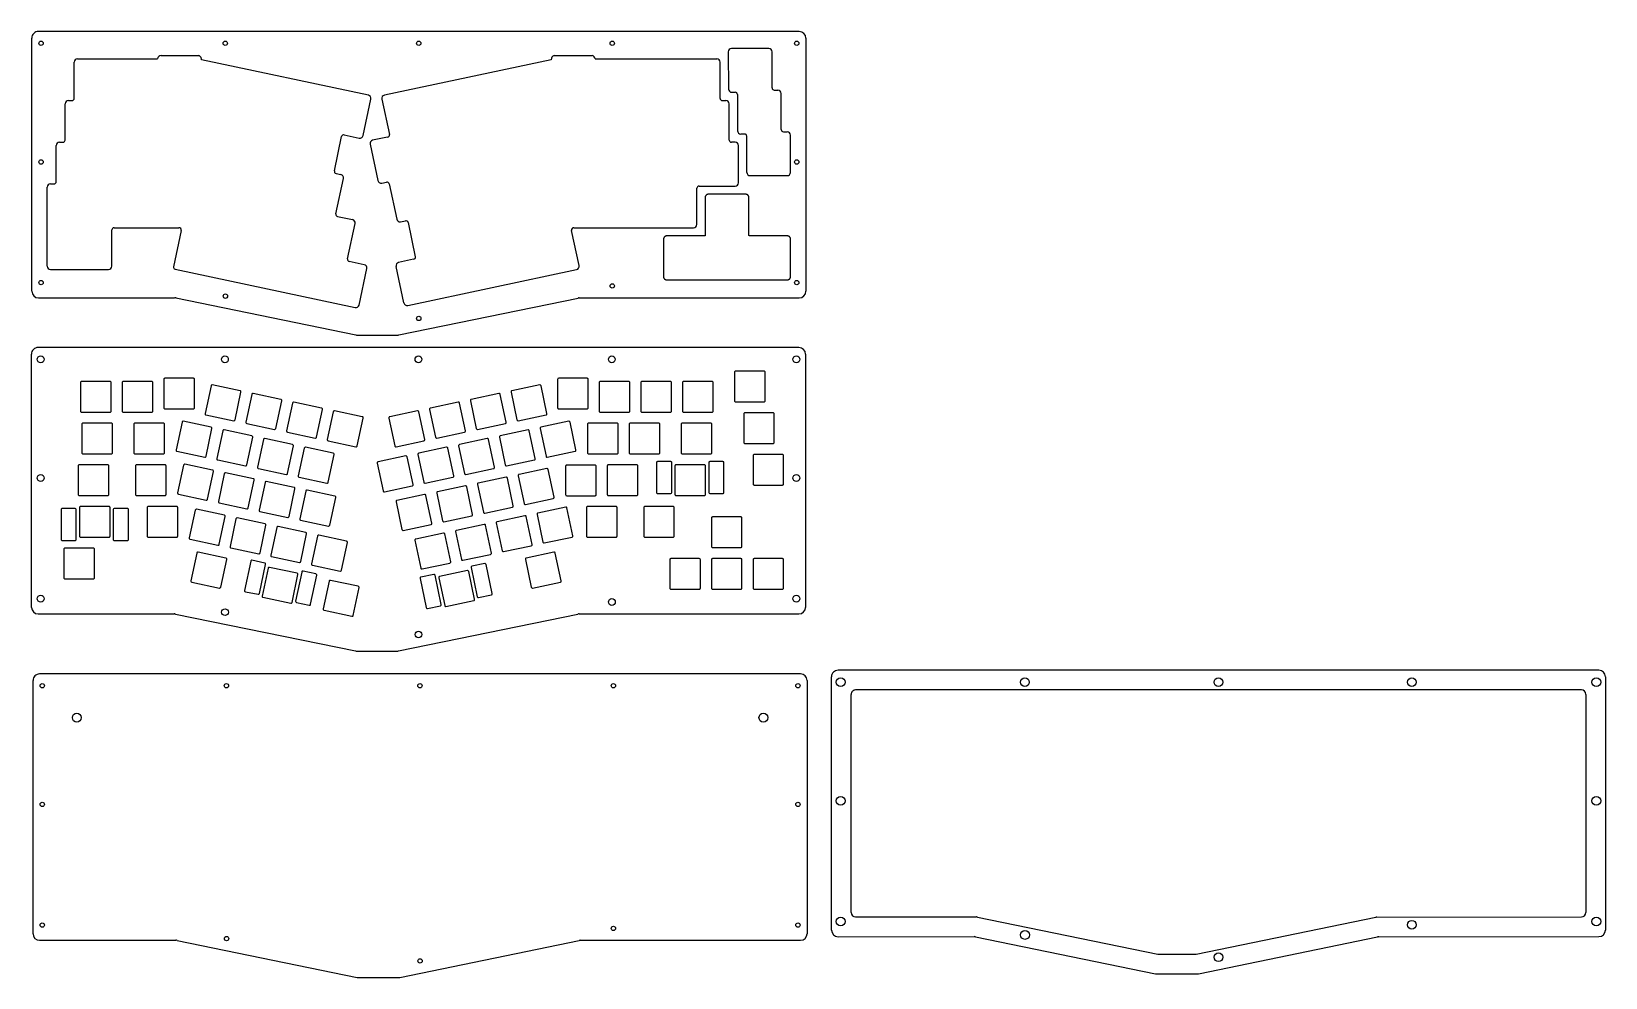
# Model space of a CAD drawing. Header units: millimetres. Extents: x 18 to 738, y 4 to 437.
import ezdxf

# ---------------------------------------------------------------- set-up
doc = ezdxf.new("R2010")
doc.units = ezdxf.units.MM
doc.header["$MEASUREMENT"] = 0
for name, color, linetype in [('Bot', 140, 'CONTINUOUS'), ('Plate', 40, 'CONTINUOUS'), ('Top', 10, 'CONTINUOUS')]:
    doc.layers.add(name, color=color, linetype=linetype)

msp = doc.modelspace()

# ---------------------------------------------------------------- linework, layer by layer
at = {"layer": 'Bot', "linetype": 'Continuous'}
for p, q in [((734.7, 144.48), (386.6, 144.48)), ((18.37, 24), (18.34, 139.82)), ((369.45, 142.82), (21.34, 142.82)), ((372.45, 139.82), (372.45, 24.01)), ((383.63, 25.66), (383.6, 141.48)), ((737.7, 141.48), (737.7, 25.67)), ((392.63, 33.66), (392.6, 133.48)), ((726.7, 135.48), (394.6, 135.48)), ((728.7, 133.48), (728.7, 33.67)), ((394.63, 31.66), (449.96, 31.67)), ((450.37, 31.63), (532.86, 14.68)), ((550.45, 14.68), (632.64, 31.61)), ((633.05, 31.65), (726.7, 31.67)), ((386.63, 22.66), (448.95, 22.67)), ((449.55, 22.61), (531.85, 5.7)), ((551.47, 5.71), (633.46, 22.59)), ((634.07, 22.65), (734.7, 22.67)), ((21.37, 21), (83.69, 21.01)), ((84.3, 20.95), (166.6, 4.05)), ((186.21, 4.05), (268.21, 20.93)), ((268.81, 20.99), (369.45, 21.01)), ((533.27, 14.64), (550.05, 14.64)), ((167.2, 3.98), (185.61, 3.98)), ((532.45, 5.64), (550.86, 5.64))]:
    msp.add_line(p, q, dxfattribs=at)
for centre, radius in [((22.56, 137.42), 1), ((106.84, 137.42), 1), ((195.34, 137.42), 1), ((283.84, 137.42), 1), ((368.25, 137.42), 1), ((387.81, 139.08), 2), ((472.1, 139.08), 2), ((560.6, 139.08), 2), ((649.1, 139.08), 2), ((733.5, 139.08), 2), ((38.35, 122.82), 2), ((352.45, 122.82), 2), ((387.81, 84.8), 2), ((733.5, 84.8), 2), ((22.56, 83.14), 1), ((368.25, 83.14), 1), ((22.56, 27.96), 1), ((368.25, 27.96), 1), ((387.81, 29.62), 2), ((649.13, 28.11), 2), ((733.5, 29.62), 2), ((106.87, 21.78), 1), ((283.87, 26.45), 1), ((472.13, 23.44), 2), ((560.63, 13.23), 2), ((195.38, 11.57), 1)]:
    msp.add_circle(centre, radius, dxfattribs=at)
for centre, radius, start, end in [((386.6, 141.48), 3, 90, 180.01545), ((734.7, 141.48), 3, 0, 90), ((21.34, 139.82), 3, 90, 180.01545), ((369.45, 139.82), 3, 0, 90), ((394.6, 133.48), 2, 90, 180.01545), ((726.7, 133.48), 2, 0, 90), ((394.63, 33.66), 2, 180.01545, 270.00951), ((449.96, 29.67), 2, 78.39563, 90.00951), ((633.05, 29.65), 2, 90.01009, 101.63399), ((726.7, 33.67), 2, 270.01009, 0), ((21.37, 24), 3, 180.01545, 270.00951), ((369.45, 24.01), 3, 270.01009, 0), ((386.63, 25.66), 3, 180.01545, 270.00951), ((448.95, 19.67), 3, 78.39563, 90.00951), ((634.07, 19.65), 3, 90.01009, 101.63399), ((734.7, 25.67), 3, 270.01009, 0), ((83.69, 18.01), 3, 78.39563, 90.00951), ((268.81, 17.99), 3, 90.01009, 101.63399), ((533.27, 16.64), 2, 258.39563, 270), ((550.05, 16.64), 2, 270, 281.63399), ((167.2, 6.98), 3, 258.39563, 270), ((185.61, 6.98), 3, 270, 281.63399), ((532.45, 8.64), 3, 258.39563, 270), ((550.86, 8.64), 3, 270, 281.63399)]:
    msp.add_arc(centre, radius, start, end, dxfattribs=at)
at = {"layer": 'Plate', "linetype": 'Continuous'}
for p, q in [((17.67, 173.26), (17.64, 289.08)), ((368.75, 292.09), (20.64, 292.09)), ((371.75, 289.09), (371.75, 173.27)), ((103.83, 182.15), (104.11, 182.34)), ((20.67, 170.26), (82.99, 170.27)), ((83.59, 170.21), (165.89, 153.31)), ((185.51, 153.31), (267.51, 170.2)), ((268.11, 170.26), (368.75, 170.27)), ((166.5, 153.25), (184.9, 153.25))]:
    msp.add_line(p, q, dxfattribs=at)
at = {"layer": 'Plate'}
for points in [[(339.78, 267.28), (352.78, 267.28, 0.414214), (353.28, 267.78), (353.28, 280.78, 0.414214), (352.78, 281.28), (339.78, 281.28, 0.414214), (339.28, 280.78), (339.28, 267.78, 0.414214)], [(40.59, 262.52), (53.59, 262.52, 0.414214), (54.09, 263.02), (54.09, 276.02, 0.414214), (53.59, 276.52), (40.59, 276.52, 0.414214), (40.09, 276.02), (40.09, 263.02, 0.414214)], [(59.64, 262.52), (72.64, 262.52, 0.414214), (73.14, 263.02), (73.14, 276.02, 0.414214), (72.64, 276.52), (59.64, 276.52, 0.414214), (59.14, 276.02), (59.14, 263.02, 0.414214)], [(78.69, 264.02), (91.69, 264.02, 0.414214), (92.19, 264.52), (92.19, 277.52, 0.414214), (91.69, 278.02), (78.69, 278.02, 0.414214), (78.19, 277.52), (78.19, 264.52, 0.414214)], [(97.46, 261.3), (110.18, 258.6, 0.414214), (110.77, 258.99), (113.47, 271.7, 0.414214), (113.09, 272.29), (100.37, 275, 0.414214), (99.78, 274.61), (97.08, 261.9, 0.414214)], [(240.33, 258.6), (253.05, 261.3, 0.414214), (253.43, 261.9), (250.73, 274.61, 0.414214), (250.14, 275), (237.42, 272.3, 0.414214), (237.04, 271.7), (239.74, 258.99, 0.414214)], [(258.82, 264.02), (271.82, 264.02, 0.414214), (272.32, 264.52), (272.32, 277.52, 0.414214), (271.82, 278.02), (258.82, 278.02, 0.414214), (258.32, 277.52), (258.32, 264.52, 0.414214)], [(277.87, 262.52), (290.87, 262.52, 0.414214), (291.37, 263.02), (291.37, 276.02, 0.414214), (290.87, 276.52), (277.87, 276.52, 0.414214), (277.37, 276.02), (277.37, 263.02, 0.414214)], [(296.92, 262.52), (309.92, 262.52, 0.414214), (310.42, 263.02), (310.42, 276.02, 0.414214), (309.92, 276.52), (296.92, 276.52, 0.414214), (296.42, 276.02), (296.42, 263.02, 0.414214)], [(315.97, 262.52), (328.97, 262.52, 0.414214), (329.47, 263.02), (329.47, 276.02, 0.414214), (328.97, 276.52), (315.97, 276.52, 0.414214), (315.47, 276.02), (315.47, 263.02, 0.414214)], [(116.1, 257.34), (128.81, 254.64, 0.414214), (129.4, 255.02), (132.11, 267.74, 0.414214), (131.72, 268.33), (119.01, 271.04, 0.414214), (118.41, 270.65), (115.71, 257.94, 0.414214)], [(134.73, 253.38), (147.45, 250.68, 0.414214), (148.04, 251.06), (150.74, 263.78, 0.414214), (150.36, 264.37), (137.64, 267.08, 0.414214), (137.05, 266.69), (134.34, 253.97, 0.414214)], [(203.07, 250.68), (215.78, 253.38, 0.414214), (216.17, 253.98), (213.46, 266.69, 0.414214), (212.87, 267.08), (200.16, 264.37, 0.414214), (199.77, 263.78), (202.47, 251.06, 0.414214)], [(221.7, 254.64), (234.42, 257.34, 0.414214), (234.8, 257.94), (232.1, 270.65, 0.414214), (231.5, 271.04), (218.79, 268.33, 0.414214), (218.4, 267.74), (221.11, 255.03, 0.414214)], [(153.36, 249.42), (166.08, 246.72, 0.414214), (166.67, 247.1), (169.38, 259.82, 0.414214), (168.99, 260.41), (156.27, 263.11, 0.414214), (155.68, 262.73), (152.98, 250.01, 0.414214)], [(184.43, 246.72), (197.15, 249.42, 0.414214), (197.53, 250.01), (194.83, 262.73, 0.414214), (194.24, 263.12), (181.52, 260.41, 0.414214), (181.14, 259.82), (183.84, 247.1, 0.414214)], [(343.95, 248.23), (356.95, 248.23, 0.414214), (357.45, 248.73), (357.45, 261.73, 0.414214), (356.95, 262.23), (343.95, 262.23, 0.414214), (343.45, 261.73), (343.45, 248.73, 0.414214)], [(41.19, 243.47), (54.19, 243.47, 0.414214), (54.69, 243.97), (54.69, 256.97, 0.414214), (54.19, 257.47), (41.19, 257.47, 0.414214), (40.69, 256.97), (40.69, 243.97, 0.414214)], [(65, 243.47), (78, 243.47, 0.414214), (78.5, 243.97), (78.5, 256.97, 0.414214), (78, 257.47), (65, 257.47, 0.414214), (64.5, 256.97), (64.5, 243.97, 0.414214)], [(84.18, 244.65), (96.9, 241.95, 0.414214), (97.49, 242.33), (100.2, 255.05, 0.414214), (99.81, 255.64), (87.1, 258.34, 0.414214), (86.5, 257.96), (83.8, 245.24, 0.414214)], [(102.82, 240.69), (115.53, 237.99, 0.414214), (116.13, 238.37), (118.83, 251.09, 0.414214), (118.45, 251.68), (105.73, 254.38, 0.414214), (105.14, 254), (102.43, 241.28, 0.414214)], [(234.98, 237.99), (247.69, 240.69, 0.414214), (248.08, 241.28), (245.37, 254, 0.414214), (244.78, 254.38), (232.07, 251.68, 0.414214), (231.68, 251.09), (234.38, 238.37, 0.414214)], [(253.61, 241.95), (266.33, 244.65, 0.414214), (266.71, 245.24), (264.01, 257.96, 0.414214), (263.42, 258.34), (250.7, 255.64, 0.414214), (250.31, 255.05), (253.02, 242.33, 0.414214)], [(272.51, 243.47), (285.51, 243.47, 0.414214), (286.01, 243.97), (286.01, 256.97, 0.414214), (285.51, 257.47), (272.51, 257.47, 0.414214), (272.01, 256.97), (272.01, 243.97, 0.414214)], [(291.56, 243.47), (304.56, 243.47, 0.414214), (305.06, 243.97), (305.06, 256.97, 0.414214), (304.56, 257.47), (291.56, 257.47, 0.414214), (291.06, 256.97), (291.06, 243.97, 0.414214)], [(315.38, 243.47), (328.38, 243.47, 0.414214), (328.88, 243.97), (328.88, 256.97, 0.414214), (328.38, 257.47), (315.38, 257.47, 0.414214), (314.88, 256.97), (314.88, 243.97, 0.414214)], [(121.45, 236.73), (134.17, 234.03, 0.414214), (134.76, 234.41), (137.46, 247.13, 0.414214), (137.08, 247.72), (124.36, 250.42, 0.414214), (123.77, 250.04), (121.07, 237.32, 0.414214)], [(140.09, 232.77), (152.8, 230.06, 0.414214), (153.39, 230.45), (156.1, 243.17, 0.414214), (155.71, 243.76), (143, 246.46, 0.414214), (142.4, 246.08), (139.7, 233.36, 0.414214)], [(197.71, 230.07), (210.43, 232.77, 0.414214), (210.81, 233.36), (208.11, 246.08, 0.414214), (207.51, 246.46), (194.8, 243.76, 0.414214), (194.41, 243.17), (197.12, 230.45, 0.414214)], [(216.34, 234.03), (229.06, 236.73, 0.414214), (229.44, 237.32), (226.74, 250.04, 0.414214), (226.15, 250.42), (213.43, 247.72, 0.414214), (213.05, 247.13), (215.75, 234.41, 0.414214)], [(39.5, 224.42), (52.5, 224.42, 0.414214), (53, 224.92), (53, 237.92, 0.414214), (52.5, 238.42), (39.5, 238.42, 0.414214), (39, 237.92), (39, 224.92, 0.414214)], [(65.7, 224.42), (78.7, 224.42, 0.414214), (79.2, 224.92), (79.2, 237.92, 0.414214), (78.7, 238.42), (65.7, 238.42, 0.414214), (65.2, 237.92), (65.2, 224.92, 0.414214)], [(84.88, 225.03), (97.6, 222.32, 0.414214), (98.19, 222.71), (100.89, 235.42, 0.414214), (100.51, 236.02), (87.79, 238.72, 0.414214), (87.2, 238.33), (84.5, 225.62, 0.414214)], [(179.08, 226.1), (191.79, 228.81, 0.414214), (192.18, 229.4), (189.47, 242.12, 0.414214), (188.88, 242.5), (176.17, 239.8, 0.414214), (175.78, 239.21), (178.48, 226.49, 0.414214)], [(262.5, 224.31), (275.5, 224.31, 0.414214), (276, 224.81), (276, 237.81, 0.414214), (275.5, 238.31), (262.5, 238.31, 0.414214), (262, 237.81), (262, 224.81, 0.414214)], [(281.55, 224.42), (294.55, 224.42, 0.414214), (295.05, 224.92), (295.05, 237.92, 0.414214), (294.55, 238.42), (281.55, 238.42, 0.414214), (281.05, 237.92), (281.05, 224.92, 0.414214)], [(310.56, 225.81), (310.56, 239.42, 0.414214), (310.06, 239.92), (304.06, 239.92, 0.414214), (303.56, 239.42), (303.56, 225.76, 0.416484), (304.06, 225.26), (310.06, 225.31, 0.411947)], [(312.5, 224.42), (325.5, 224.42, 0.414214), (326, 224.92), (326, 237.92, 0.414214), (325.5, 238.42), (312.5, 238.42, 0.414214), (312, 237.92), (312, 224.92, 0.414214)], [(334.44, 239.42, 0.414214), (333.94, 239.92), (327.94, 239.92, 0.414233), (327.44, 239.42), (327.44, 225.8, 0.414194), (327.94, 225.3), (333.94, 225.3, 0.414214), (334.44, 225.8)], [(348.22, 229.18), (361.22, 229.18, 0.414214), (361.72, 229.68), (361.72, 242.68, 0.414214), (361.22, 243.18), (348.22, 243.18, 0.414214), (347.72, 242.68), (347.72, 229.68, 0.414214)], [(103.52, 221.07), (116.23, 218.36, 0.414214), (116.82, 218.75), (119.53, 231.46, 0.414214), (119.14, 232.06), (106.43, 234.76, 0.414214), (105.83, 234.37), (103.13, 221.66, 0.414214)], [(122.15, 217.1), (134.87, 214.4, 0.414214), (135.46, 214.79), (138.16, 227.5, 0.414214), (137.78, 228.1), (125.06, 230.8, 0.414214), (124.47, 230.41), (121.76, 217.7, 0.414214)], [(224.96, 216.38), (237.68, 219.09, 0.414214), (238.06, 219.68), (235.36, 232.39, 0.414214), (234.77, 232.78), (222.05, 230.08, 0.414214), (221.67, 229.48), (224.37, 216.77, 0.414214)], [(243.6, 220.34), (256.31, 223.05, 0.414214), (256.7, 223.64), (253.99, 236.36, 0.414214), (253.4, 236.74), (240.69, 234.04, 0.414214), (240.3, 233.44), (243, 220.73, 0.414214)], [(140.78, 213.14), (153.5, 210.44, 0.414214), (154.09, 210.83), (156.8, 223.54, 0.414214), (156.41, 224.13), (143.69, 226.84, 0.414214), (143.1, 226.45), (140.4, 213.74, 0.414214)], [(187.69, 208.46), (200.41, 211.16, 0.414214), (200.8, 211.76), (198.09, 224.47, 0.414214), (197.5, 224.86), (184.78, 222.16, 0.414214), (184.4, 221.56), (187.1, 208.85, 0.414214)], [(206.33, 212.42), (219.04, 215.12, 0.414214), (219.43, 215.72), (216.73, 228.43, 0.414214), (216.13, 228.82), (203.42, 226.12, 0.414214), (203.03, 225.52), (205.74, 212.81, 0.414214)], [(31.15, 204.37, 0.414214), (31.65, 203.87), (37.65, 203.87, 0.414233), (38.15, 204.37), (38.15, 217.99, 0.414194), (37.65, 218.49), (31.65, 218.49, 0.414214), (31.15, 217.99)], [(40.09, 205.37), (53.09, 205.37, 0.414214), (53.59, 205.87), (53.59, 218.87, 0.414214), (53.09, 219.37), (40.09, 219.37, 0.414214), (39.59, 218.87), (39.59, 205.87, 0.414214)], [(55.03, 217.98), (55.03, 204.37, 0.414214), (55.53, 203.87), (61.53, 203.87, 0.414214), (62.03, 204.37), (62.03, 218.03, 0.416484), (61.53, 218.53), (55.53, 218.48, 0.411947)], [(71.05, 205.37), (84.05, 205.37, 0.414214), (84.55, 205.87), (84.55, 218.87, 0.414214), (84.05, 219.37), (71.05, 219.37, 0.414214), (70.55, 218.87), (70.55, 205.87, 0.414214)], [(90.24, 204.41), (102.95, 201.71, 0.414214), (103.55, 202.09), (106.25, 214.81, 0.414214), (105.87, 215.4), (93.15, 218.11, 0.414214), (92.56, 217.72), (89.85, 205, 0.414214)], [(252.21, 202.7), (264.93, 205.4, 0.414214), (265.32, 206), (262.61, 218.71, 0.414214), (262.02, 219.1), (249.3, 216.39, 0.414214), (248.92, 215.8), (251.62, 203.08, 0.414214)], [(272.02, 205.37), (285.02, 205.37, 0.414214), (285.52, 205.87), (285.52, 218.87, 0.414214), (285.02, 219.37), (272.02, 219.37, 0.414214), (271.52, 218.87), (271.52, 205.87, 0.414214)], [(298.21, 205.37), (311.21, 205.37, 0.414214), (311.71, 205.87), (311.71, 218.87, 0.414214), (311.21, 219.37), (298.21, 219.37, 0.414214), (297.71, 218.87), (297.71, 205.87, 0.414214)], [(108.87, 200.45), (121.59, 197.75, 0.414214), (122.18, 198.13), (124.88, 210.85, 0.414214), (124.5, 211.44), (111.78, 214.15, 0.414214), (111.19, 213.76), (108.49, 201.04, 0.414214)], [(127.51, 196.49), (140.22, 193.79, 0.414214), (140.81, 194.17), (143.52, 206.89, 0.414214), (143.13, 207.48), (130.42, 210.18, 0.414214), (129.82, 209.8), (127.12, 197.08, 0.414214)], [(214.95, 194.78), (227.66, 197.48, 0.414214), (228.05, 198.07), (225.35, 210.79, 0.414214), (224.75, 211.18), (212.04, 208.47, 0.414214), (211.65, 207.88), (214.35, 195.16, 0.414214)], [(233.58, 198.74), (246.3, 201.44, 0.414214), (246.68, 202.03), (243.98, 214.75, 0.414214), (243.39, 215.14), (230.67, 212.43, 0.414214), (230.29, 211.84), (232.99, 199.12, 0.414214)], [(329.17, 200.61), (342.17, 200.61, 0.414214), (342.67, 201.11), (342.67, 214.11, 0.414214), (342.17, 214.61), (329.17, 214.61, 0.414214), (328.67, 214.11), (328.67, 201.11, 0.414214)], [(146.14, 192.53), (158.86, 189.83, 0.414214), (159.45, 190.21), (162.15, 202.93, 0.414214), (161.77, 203.52), (149.05, 206.22, 0.414214), (148.46, 205.84), (145.75, 193.12, 0.414214)], [(196.31, 190.82), (209.03, 193.52, 0.414214), (209.41, 194.11), (206.71, 206.83, 0.414214), (206.12, 207.21), (193.4, 204.51, 0.414214), (193.02, 203.92), (195.72, 191.2, 0.414214)], [(32.96, 186.32), (45.96, 186.32, 0.414214), (46.46, 186.82), (46.46, 199.82, 0.414214), (45.96, 200.32), (32.96, 200.32, 0.414214), (32.46, 199.82), (32.46, 186.82, 0.414214)], [(90.94, 184.79), (103.65, 182.09, 0.414214), (104.25, 182.47), (106.95, 195.19, 0.414214), (106.56, 195.78), (93.85, 198.48, 0.414214), (93.25, 198.1), (90.55, 185.38, 0.414214)], [(121.93, 179.62), (124.76, 192.93, 0.414214), (124.38, 193.53), (118.51, 194.77, 0.414214), (117.92, 194.39), (115.08, 181.03, 0.416484), (115.47, 180.43), (121.35, 179.23, 0.411947)], [(246.86, 182.09), (259.57, 184.79, 0.414214), (259.96, 185.38), (257.26, 198.1, 0.414214), (256.66, 198.48), (243.95, 195.78, 0.414214), (243.56, 195.19), (246.27, 182.47, 0.414214)], [(310.12, 181.56), (323.12, 181.56, 0.414214), (323.62, 182.06), (323.62, 195.06, 0.414214), (323.12, 195.56), (310.12, 195.56, 0.414214), (309.62, 195.06), (309.62, 182.06, 0.414214)], [(329.17, 181.56), (342.17, 181.56, 0.414214), (342.67, 182.06), (342.67, 195.06, 0.414214), (342.17, 195.56), (329.17, 195.56, 0.414214), (328.67, 195.06), (328.67, 182.06, 0.414214)], [(348.22, 181.56), (361.22, 181.56, 0.414214), (361.72, 182.06), (361.72, 195.06, 0.414214), (361.22, 195.56), (348.22, 195.56, 0.414214), (347.72, 195.06), (347.72, 182.06, 0.414214)], [(123.54, 177.86), (136.26, 175.15, 0.414214), (136.85, 175.54), (139.56, 188.26, 0.414214), (139.17, 188.85), (126.46, 191.55, 0.414214), (125.86, 191.17), (123.16, 178.45, 0.414214)], [(148.12, 187.97, 0.414214), (147.74, 188.56), (141.87, 189.81, 0.414233), (141.27, 189.42), (138.44, 176.1, 0.414194), (138.83, 175.51), (144.7, 174.26, 0.414214), (145.29, 174.65)], [(205.07, 174.62), (202.24, 187.94, 0.414214), (201.65, 188.32), (195.78, 187.08, 0.414214), (195.4, 186.48), (198.24, 173.12, 0.416484), (198.83, 172.74), (204.69, 174.03, 0.411947)], [(207.26, 173.67), (219.98, 176.37, 0.414214), (220.36, 176.97), (217.66, 189.68, 0.414214), (217.07, 190.07), (204.35, 187.36, 0.414214), (203.97, 186.77), (206.67, 174.05, 0.414214)], [(225.6, 192.9, 0.414214), (225.01, 193.29), (219.14, 192.04, 0.414233), (218.75, 191.45), (221.58, 178.13, 0.414194), (222.18, 177.74), (228.05, 178.99, 0.414214), (228.43, 179.58)], [(151.5, 171.92), (164.21, 169.21, 0.414214), (164.8, 169.6), (167.51, 182.31, 0.414214), (167.12, 182.91), (154.41, 185.61, 0.414214), (153.81, 185.22), (151.11, 172.51, 0.414214)]]:
    msp.add_lwpolyline(points, format="xyb", close=True, dxfattribs=at)
at = {"layer": 'Plate', "linetype": 'Continuous'}
for centre in [(21.86, 286.69), (106.14, 286.69), (194.64, 286.69), (283.14, 286.69), (367.55, 286.69), (21.86, 232.41), (367.55, 232.41), (21.86, 177.23), (283.17, 175.71), (367.55, 177.23), (106.17, 171.05), (194.67, 160.84)]:
    msp.add_circle(centre, 1.55, dxfattribs=at)
for centre, start, end in [((20.64, 289.09), 90, 180.01545), ((368.75, 289.09), 0, 90), ((20.67, 173.26), 180.01545, 270.00951), ((368.75, 173.27), 270.01009, 0), ((82.99, 167.27), 78.39563, 90.00951), ((268.11, 167.26), 90.01009, 101.63399), ((166.5, 156.25), 258.39563, 270), ((184.9, 156.25), 270, 281.63399)]:
    msp.add_arc(centre, 3, start, end, dxfattribs=at)
at = {"layer": 'Top', "linetype": 'Continuous'}
for p, q in [((17.83, 317.79), (17.79, 433.61)), ((368.9, 436.61), (20.79, 436.61)), ((371.9, 433.61), (371.9, 317.8)), ((77.03, 425.57), (93.82, 425.57)), ((256.81, 425.56), (274.11, 425.57)), ((336.41, 427.33), (336.46, 410.3)), ((354.96, 428.83), (337.91, 428.83)), ((356.46, 410.78), (356.46, 427.33)), ((37.22, 406.02), (37.22, 422.57)), ((38.72, 424.07), (75.32, 424.07)), ((171.75, 407.48), (95.37, 423.71)), ((255.45, 423.71), (179.08, 407.48)), ((275.5, 424.07), (331.15, 424.07)), ((332.65, 406.02), (332.65, 422.57)), ((33.05, 386.97), (33.05, 403.52)), ((34.55, 405.02), (36.21, 405.02)), ((169.36, 389.02), (172.91, 405.7)), ((177.92, 405.7), (181.35, 389.51)), ((333.64, 405.02), (335.32, 405.02)), ((336.82, 386.97), (336.82, 403.52)), ((337.95, 408.81), (339.59, 408.79)), ((340.58, 407.79), (340.58, 391.23)), ((357.46, 409.78), (359.13, 409.78)), ((360.63, 391.73), (360.63, 408.28)), ((160.71, 389.32), (167.59, 387.86)), ((343.85, 389.73), (342.08, 389.73)), ((361.63, 390.73), (363.4, 390.73)), ((364.9, 372.18), (364.9, 389.23)), ((28.99, 367.92), (28.99, 384.46)), ((30.48, 385.96), (32.06, 385.97)), ((156.19, 372.85), (159.53, 388.55)), ((172.56, 385.08), (176.09, 368.43)), ((180.58, 388.33), (173.71, 386.86)), ((339.59, 385.97), (337.82, 385.97)), ((341.09, 367.42), (341.09, 384.47)), ((344.85, 372.18), (344.85, 388.73)), ((156.89, 353.23), (160.33, 369.41)), ((156.96, 371.67), (159.18, 371.19)), ((177.86, 367.27), (180.1, 367.73)), ((346.35, 370.68), (363.4, 370.68)), ((24.82, 329.34), (24.82, 365.42)), ((26.32, 366.92), (27.99, 366.92)), ((181.28, 366.96), (184.71, 350.8)), ((322.04, 348.37), (322.04, 364.92)), ((323.04, 365.92), (339.59, 365.92)), ((54.4, 329.32), (54.4, 345.87)), ((55.4, 346.87), (85.11, 346.87)), ((86.09, 345.66), (82.56, 329.06)), ((157.66, 352.05), (164.53, 350.58)), ((162.24, 332.62), (165.69, 348.81)), ((186.47, 349.64), (188.72, 350.09)), ((189.89, 349.31), (193.23, 333.61)), ((268.15, 329.55), (264.73, 345.66)), ((265.71, 346.87), (320.54, 346.87)), ((169.89, 329.97), (163.01, 331.43)), ((192.46, 332.42), (185.59, 330.96)), ((26.32, 327.84), (52.89, 327.82)), ((83.33, 327.87), (165.72, 310.36)), ((167.5, 311.51), (171.04, 328.19)), ((187.99, 312.51), (184.44, 329.18)), ((189.77, 311.35), (267, 327.77)), ((20.83, 314.79), (83.14, 314.8)), ((83.75, 314.74), (166.05, 297.84)), ((185.66, 297.84), (267.66, 314.72)), ((268.26, 314.78), (368.9, 314.8)), ((166.65, 297.78), (185.06, 297.78))]:
    msp.add_line(p, q, dxfattribs=at)
at = {"layer": 'Top'}
msp.add_lwpolyline([(363.4, 323.06), (363.44, 323.06), (363.48, 323.06), (363.52, 323.06), (363.55, 323.07), (363.59, 323.07), (363.63, 323.07), (363.67, 323.08), (363.7, 323.09), (363.74, 323.1), (363.77, 323.1), (363.81, 323.11), (363.85, 323.13), (363.88, 323.14), (363.92, 323.15), (363.95, 323.16), (363.98, 323.18), (364.02, 323.19), (364.05, 323.21), (364.08, 323.22), (364.11, 323.24), (364.15, 323.26), (364.18, 323.27), (364.21, 323.29), (364.24, 323.31), (364.27, 323.33), (364.3, 323.36), (364.33, 323.38), (364.35, 323.4), (364.38, 323.42), (364.41, 323.45), (364.43, 323.47), (364.46, 323.5), (364.49, 323.52), (364.51, 323.55), (364.53, 323.58), (364.56, 323.6), (364.58, 323.63), (364.6, 323.66), (364.62, 323.69), (364.64, 323.72), (364.66, 323.75), (364.68, 323.78), (364.7, 323.81), (364.72, 323.84), (364.74, 323.87), (364.75, 323.91), (364.77, 323.94), (364.78, 323.97), (364.8, 324.01), (364.81, 324.04), (364.82, 324.08), (364.83, 324.11), (364.84, 324.15), (364.85, 324.18), (364.86, 324.22), (364.87, 324.26), (364.88, 324.29), (364.88, 324.33), (364.89, 324.37), (364.89, 324.4), (364.9, 324.44), (364.9, 324.48), (364.9, 324.52), (364.9, 324.56), (364.9, 324.56), (364.9, 324.56), (364.9, 324.56), (364.9, 324.56), (364.9, 324.56), (364.9, 324.56), (364.9, 324.57), (364.9, 324.57), (364.9, 324.57), (364.9, 324.58), (364.9, 324.58), (364.9, 324.59), (364.9, 324.59), (364.9, 324.6), (364.9, 324.6), (364.9, 324.61), (364.9, 324.61), (364.9, 324.62), (364.9, 324.63), (364.9, 324.63), (364.9, 324.64), (364.9, 324.65), (364.9, 324.66), (364.9, 324.67), (364.9, 324.68), (364.9, 324.68), (364.9, 324.69), (364.9, 324.7), (364.9, 324.72), (364.9, 324.73), (364.9, 324.74), (364.9, 324.75), (364.9, 324.76), (364.9, 324.77), (364.9, 324.79), (364.9, 324.8), (364.9, 324.81), (364.9, 324.83), (364.9, 324.84), (364.9, 324.85), (364.9, 324.87), (364.9, 324.88), (364.9, 324.9), (364.9, 324.91), (364.9, 324.93), (364.9, 324.95), (364.9, 324.96), (364.9, 324.98), (364.9, 325), (364.9, 325.01), (364.9, 325.05), (364.9, 325.09), (364.9, 325.12), (364.9, 325.16), (364.9, 325.21), (364.9, 325.25), (364.9, 325.29), (364.9, 325.33), (364.9, 325.38), (364.9, 325.43), (364.9, 325.47), (364.9, 325.52), (364.9, 325.57), (364.9, 325.62), (364.9, 325.68), (364.9, 325.73), (364.9, 325.78), (364.9, 325.84), (364.9, 325.9), (364.9, 325.95), (364.9, 326.01), (364.9, 326.07), (364.9, 326.13), (364.9, 326.19), (364.9, 326.25), (364.9, 326.32), (364.9, 326.38), (364.9, 326.45), (364.9, 326.51), (364.9, 326.58), (364.9, 326.65), (364.9, 326.72), (364.9, 326.79), (364.9, 326.86), (364.9, 326.93), (364.9, 327), (364.9, 327.07), (364.9, 327.15), (364.9, 327.22), (364.9, 327.3), (364.9, 327.37), (364.9, 327.45), (364.9, 327.53), (364.9, 327.61), (364.9, 327.68), (364.9, 327.76), (364.9, 327.84), (364.9, 327.93), (364.9, 328.01), (364.9, 328.09), (364.9, 328.17), (364.9, 328.26), (364.9, 328.34), (364.9, 328.43), (364.9, 328.51), (364.9, 328.6), (364.9, 328.68), (364.9, 328.77), (364.9, 328.86), (364.9, 328.95), (364.9, 329.04), (364.9, 329.13), (364.9, 329.22), (364.9, 329.31), (364.9, 329.4), (364.9, 329.49), (364.9, 329.58), (364.9, 329.67), (364.9, 329.77), (364.9, 329.86), (364.9, 329.95), (364.9, 330.05), (364.9, 330.14), (364.9, 330.23), (364.9, 330.33), (364.9, 330.43), (364.9, 330.52), (364.9, 330.71), (364.9, 330.91), (364.9, 331.1), (364.9, 331.3), (364.9, 331.49), (364.9, 331.69), (364.9, 331.89), (364.9, 332.09), (364.9, 332.28), (364.9, 332.68), (364.9, 333.08), (364.9, 333.48), (364.9, 333.88), (364.9, 334.08), (364.9, 334.28), (364.9, 334.48), (364.9, 334.67), (364.9, 334.87), (364.9, 335.06), (364.9, 335.26), (364.9, 335.45), (364.9, 335.64), (364.9, 335.74), (364.9, 335.84), (364.9, 335.93), (364.9, 336.02), (364.9, 336.12), (364.9, 336.21), (364.9, 336.31), (364.9, 336.4), (364.9, 336.49), (364.9, 336.58), (364.9, 336.68), (364.9, 336.77), (364.9, 336.86), (364.9, 336.95), (364.9, 337.04), (364.9, 337.13), (364.9, 337.22), (364.9, 337.31), (364.9, 337.39), (364.9, 337.48), (364.9, 337.57), (364.9, 337.65), (364.9, 337.74), (364.9, 337.82), (364.9, 337.91), (364.9, 337.99), (364.9, 338.07), (364.9, 338.16), (364.9, 338.24), (364.9, 338.32), (364.9, 338.4), (364.9, 338.48), (364.9, 338.56), (364.9, 338.64), (364.9, 338.72), (364.9, 338.79), (364.9, 338.87), (364.9, 338.94), (364.9, 339.02), (364.9, 339.09), (364.9, 339.16), (364.9, 339.24), (364.9, 339.31), (364.9, 339.38), (364.9, 339.45), (364.9, 339.52), (364.9, 339.58), (364.9, 339.65), (364.9, 339.72), (364.9, 339.78), (364.9, 339.85), (364.9, 339.91), (364.9, 339.97), (364.9, 340.03), (364.9, 340.09), (364.9, 340.15), (364.9, 340.21), (364.9, 340.27), (364.9, 340.33), (364.9, 340.38), (364.9, 340.44), (364.9, 340.49), (364.9, 340.54), (364.9, 340.59), (364.9, 340.64), (364.9, 340.69), (364.9, 340.74), (364.9, 340.79), (364.9, 340.83), (364.9, 340.87), (364.9, 340.92), (364.9, 340.96), (364.9, 341), (364.9, 341.04), (364.9, 341.08), (364.9, 341.12), (364.9, 341.15), (364.9, 341.17), (364.9, 341.19), (364.9, 341.2), (364.9, 341.22), (364.9, 341.24), (364.9, 341.25), (364.9, 341.27), (364.9, 341.28), (364.9, 341.3), (364.9, 341.31), (364.9, 341.33), (364.9, 341.34), (364.9, 341.35), (364.9, 341.37), (364.9, 341.38), (364.9, 341.39), (364.9, 341.4), (364.9, 341.42), (364.9, 341.43), (364.9, 341.44), (364.9, 341.45), (364.9, 341.46), (364.9, 341.47), (364.9, 341.48), (364.9, 341.49), (364.9, 341.5), (364.9, 341.51), (364.9, 341.52), (364.9, 341.52), (364.9, 341.53), (364.9, 341.54), (364.9, 341.55), (364.9, 341.55), (364.9, 341.56), (364.9, 341.56), (364.9, 341.57), (364.9, 341.58), (364.9, 341.58), (364.9, 341.58), (364.9, 341.59), (364.9, 341.59), (364.9, 341.6), (364.9, 341.6), (364.9, 341.6), (364.9, 341.6), (364.9, 341.6), (364.9, 341.61), (364.9, 341.61), (364.9, 341.61), (364.9, 341.61), (364.9, 341.65), (364.9, 341.68), (364.9, 341.72), (364.89, 341.76), (364.89, 341.8), (364.88, 341.84), (364.88, 341.87), (364.87, 341.91), (364.86, 341.95), (364.85, 341.98), (364.84, 342.02), (364.83, 342.05), (364.82, 342.09), (364.81, 342.12), (364.8, 342.16), (364.78, 342.19), (364.77, 342.22), (364.75, 342.26), (364.74, 342.29), (364.72, 342.32), (364.7, 342.35), (364.68, 342.39), (364.66, 342.42), (364.64, 342.45), (364.62, 342.48), (364.6, 342.51), (364.58, 342.53), (364.56, 342.56), (364.53, 342.59), (364.51, 342.62), (364.49, 342.64), (364.46, 342.67), (364.43, 342.69), (364.41, 342.72), (364.38, 342.74), (364.35, 342.77), (364.33, 342.79), (364.3, 342.81), (364.27, 342.83), (364.24, 342.85), (364.21, 342.87), (364.18, 342.89), (364.15, 342.91), (364.11, 342.93), (364.08, 342.94), (364.05, 342.96), (364.02, 342.98), (363.98, 342.99), (363.95, 343), (363.92, 343.02), (363.88, 343.03), (363.85, 343.04), (363.81, 343.05), (363.77, 343.06), (363.74, 343.07), (363.7, 343.08), (363.67, 343.08), (363.63, 343.09), (363.59, 343.1), (363.55, 343.1), (363.52, 343.1), (363.48, 343.11), (363.44, 343.11), (363.4, 343.11), (363.4, 343.11), (363.4, 343.11), (363.4, 343.11), (363.4, 343.11), (363.4, 343.11), (363.39, 343.11), (363.39, 343.11), (363.39, 343.11), (363.38, 343.11), (363.38, 343.11), (363.38, 343.11), (363.37, 343.11), (363.37, 343.11), (363.36, 343.11), (363.36, 343.11), (363.35, 343.11), (363.34, 343.11), (363.34, 343.11), (363.33, 343.11), (363.32, 343.11), (363.32, 343.11), (363.31, 343.11), (363.3, 343.11), (363.29, 343.11), (363.28, 343.11), (363.27, 343.11), (363.26, 343.11), (363.25, 343.11), (363.24, 343.11), (363.23, 343.11), (363.22, 343.11), (363.21, 343.11), (363.19, 343.11), (363.18, 343.11), (363.17, 343.11), (363.16, 343.11), (363.14, 343.11), (363.13, 343.11), (363.11, 343.11), (363.1, 343.11), (363.08, 343.11), (363.07, 343.11), (363.05, 343.11), (363.04, 343.11), (363.02, 343.11), (363.01, 343.11), (362.99, 343.11), (362.97, 343.11), (362.95, 343.11), (362.94, 343.11), (362.92, 343.11), (362.9, 343.11), (362.86, 343.11), (362.82, 343.11), (362.78, 343.11), (362.74, 343.11), (362.7, 343.11), (362.66, 343.11), (362.61, 343.11), (362.57, 343.11), (362.52, 343.11), (362.47, 343.11), (362.42, 343.11), (362.37, 343.11), (362.32, 343.11), (362.26, 343.11), (362.21, 343.11), (362.16, 343.11), (362.1, 343.11), (362.04, 343.11), (361.98, 343.11), (361.92, 343.11), (361.86, 343.11), (361.8, 343.11), (361.74, 343.11), (361.68, 343.11), (361.61, 343.11), (361.55, 343.11), (361.48, 343.11), (361.41, 343.11), (361.35, 343.11), (361.28, 343.11), (361.21, 343.11), (361.14, 343.11), (361.07, 343.11), (360.99, 343.11), (360.92, 343.11), (360.85, 343.11), (360.77, 343.11), (360.7, 343.11), (360.62, 343.11), (360.54, 343.11), (360.46, 343.11), (360.39, 343.11), (360.31, 343.11), (360.23, 343.11), (360.15, 343.11), (360.06, 343.11), (359.98, 343.11), (359.9, 343.11), (359.81, 343.11), (359.73, 343.11), (359.65, 343.11), (359.56, 343.11), (359.47, 343.11), (359.39, 343.11), (359.3, 343.11), (359.21, 343.11), (359.12, 343.11), (359.03, 343.11), (358.94, 343.11), (358.85, 343.11), (358.76, 343.11), (358.67, 343.11), (358.58, 343.11), (358.49, 343.11), (358.39, 343.11), (358.3, 343.11), (358.21, 343.11), (358.11, 343.11), (358.02, 343.11), (357.92, 343.11), (357.83, 343.11), (357.73, 343.11), (357.64, 343.11), (357.54, 343.11), (357.44, 343.11), (357.35, 343.11), (357.15, 343.11), (356.96, 343.11), (356.76, 343.11), (356.56, 343.11), (356.36, 343.11), (356.16, 343.11), (355.96, 343.11), (355.76, 343.11), (355.56, 343.11), (355.15, 343.11), (354.75, 343.11), (354.34, 343.11), (353.94, 343.11), (353.74, 343.11), (353.53, 343.11), (353.33, 343.11), (353.13, 343.11), (352.93, 343.11), (352.74, 343.11), (352.54, 343.11), (352.34, 343.11), (352.15, 343.11), (352.05, 343.11), (351.95, 343.11), (351.86, 343.11), (351.76, 343.11), (351.67, 343.11), (351.57, 343.11), (351.48, 343.11), (351.38, 343.11), (351.29, 343.11), (351.19, 343.11), (351.1, 343.11), (351.01, 343.11), (350.92, 343.11), (350.82, 343.11), (350.73, 343.11), (350.64, 343.11), (350.55, 343.11), (350.46, 343.11), (350.37, 343.11), (350.28, 343.11), (350.2, 343.11), (350.11, 343.11), (350.02, 343.11), (349.94, 343.11), (349.85, 343.11), (349.77, 343.11), (349.68, 343.11), (349.6, 343.11), (349.51, 343.11), (349.43, 343.11), (349.35, 343.11), (349.27, 343.11), (349.19, 343.11), (349.11, 343.11), (349.03, 343.11), (348.95, 343.11), (348.88, 343.11), (348.8, 343.11), (348.72, 343.11), (348.65, 343.11), (348.57, 343.11), (348.5, 343.11), (348.43, 343.11), (348.36, 343.11), (348.29, 343.11), (348.22, 343.11), (348.15, 343.11), (348.08, 343.11), (348.01, 343.11), (347.95, 343.11), (347.88, 343.11), (347.82, 343.11), (347.75, 343.11), (347.69, 343.11), (347.63, 343.11), (347.57, 343.11), (347.51, 343.11), (347.45, 343.11), (347.4, 343.11), (347.34, 343.11), (347.28, 343.11), (347.23, 343.11), (347.18, 343.11), (347.13, 343.11), (347.08, 343.11), (347.03, 343.11), (346.98, 343.11), (346.93, 343.11), (346.88, 343.11), (346.84, 343.11), (346.8, 343.11), (346.75, 343.11), (346.71, 343.11), (346.67, 343.11), (346.63, 343.11), (346.59, 343.11), (346.58, 343.11), (346.56, 343.11), (346.54, 343.11), (346.52, 343.11), (346.51, 343.11), (346.49, 343.11), (346.47, 343.11), (346.46, 343.11), (346.44, 343.11), (346.43, 343.11), (346.41, 343.11), (346.4, 343.11), (346.38, 343.11), (346.37, 343.11), (346.35, 343.11), (346.34, 343.11), (346.33, 343.11), (346.31, 343.11), (346.3, 343.11), (346.29, 343.11), (346.28, 343.11), (346.27, 343.11), (346.26, 343.11), (346.24, 343.11), (346.23, 343.11), (346.22, 343.11), (346.22, 343.11), (346.21, 343.11), (346.2, 343.11), (346.19, 343.11), (346.18, 343.11), (346.17, 343.11), (346.17, 343.11), (346.16, 343.11), (346.15, 343.11), (346.14, 343.11), (346.14, 343.11), (346.13, 343.11), (346.13, 343.11), (346.12, 343.11), (346.12, 343.11), (346.11, 343.11), (346.11, 343.11), (346.11, 343.11), (346.1, 343.11), (346.1, 343.11), (346.1, 343.11), (346.1, 343.11), (346.1, 343.11), (346.1, 343.11), (346.1, 343.11), (346.1, 343.11), (346.08, 343.11), (346.07, 343.11), (346.06, 343.11), (346.05, 343.11), (346.03, 343.12), (346.02, 343.12), (346.01, 343.12), (346, 343.13), (345.99, 343.13), (345.98, 343.14), (345.97, 343.14), (345.96, 343.15), (345.95, 343.16), (345.94, 343.16), (345.93, 343.17), (345.92, 343.18), (345.91, 343.19), (345.91, 343.2), (345.9, 343.21), (345.89, 343.22), (345.89, 343.23), (345.88, 343.24), (345.87, 343.25), (345.87, 343.26), (345.86, 343.27), (345.86, 343.28), (345.86, 343.29), (345.85, 343.3), (345.85, 343.32), (345.85, 343.33), (345.85, 343.34), (345.85, 343.35), (345.85, 343.35), (345.85, 343.35), (345.85, 343.35), (345.85, 343.36), (345.85, 343.36), (345.85, 343.36), (345.85, 343.36), (345.85, 343.37), (345.85, 343.37), (345.85, 343.37), (345.85, 343.38), (345.85, 343.38), (345.85, 343.39), (345.85, 343.39), (345.85, 343.4), (345.85, 343.4), (345.85, 343.41), (345.85, 343.42), (345.85, 343.42), (345.85, 343.43), (345.85, 343.44), (345.85, 343.45), (345.85, 343.45), (345.85, 343.46), (345.85, 343.47), (345.85, 343.48), (345.85, 343.49), (345.85, 343.5), (345.85, 343.51), (345.85, 343.52), (345.85, 343.54), (345.85, 343.55), (345.85, 343.56), (345.85, 343.57), (345.85, 343.58), (345.85, 343.6), (345.85, 343.61), (345.85, 343.62), (345.85, 343.64), (345.85, 343.65), (345.85, 343.67), (345.85, 343.68), (345.85, 343.7), (345.85, 343.71), (345.85, 343.73), (345.85, 343.75), (345.85, 343.76), (345.85, 343.78), (345.85, 343.8), (345.85, 343.82), (345.85, 343.83), (345.85, 343.85), (345.85, 343.89), (345.85, 343.93), (345.85, 343.97), (345.85, 344.01), (345.85, 344.05), (345.85, 344.1), (345.85, 344.14), (345.85, 344.19), (345.85, 344.23), (345.85, 344.28), (345.85, 344.33), (345.85, 344.38), (345.85, 344.44), (345.85, 344.49), (345.85, 344.54), (345.85, 344.6), (345.85, 344.65), (345.85, 344.71), (345.85, 344.77), (345.85, 344.83), (345.85, 344.89), (345.85, 344.95), (345.85, 345.01), (345.85, 345.08), (345.85, 345.14), (345.85, 345.2), (345.85, 345.27), (345.85, 345.34), (345.85, 345.41), (345.85, 345.47), (345.85, 345.54), (345.85, 345.62), (345.85, 345.69), (345.85, 345.76), (345.85, 345.83), (345.85, 345.91), (345.85, 345.98), (345.85, 346.06), (345.85, 346.13), (345.85, 346.21), (345.85, 346.29), (345.85, 346.37), (345.85, 346.45), (345.85, 346.53), (345.85, 346.61), (345.85, 346.69), (345.85, 346.77), (345.85, 346.85), (345.85, 346.94), (345.85, 347.02), (345.85, 347.11), (345.85, 347.19), (345.85, 347.28), (345.85, 347.37), (345.85, 347.45), (345.85, 347.54), (345.85, 347.63), (345.85, 347.72), (345.85, 347.81), (345.85, 347.9), (345.85, 347.99), (345.85, 348.08), (345.85, 348.17), (345.85, 348.27), (345.85, 348.36), (345.85, 348.45), (345.85, 348.54), (345.85, 348.64), (345.85, 348.73), (345.85, 348.83), (345.85, 348.92), (345.85, 349.02), (345.85, 349.12), (345.85, 349.21), (345.85, 349.31), (345.85, 349.41), (345.85, 349.6), (345.85, 349.8), (345.85, 349.99), (345.85, 350.19), (345.85, 350.39), (345.85, 350.59), (345.85, 350.79), (345.85, 350.99), (345.85, 351.2), (345.85, 351.6), (345.85, 352.01), (345.85, 352.41), (345.85, 352.82), (345.85, 353.02), (345.85, 353.22), (345.85, 353.42), (345.85, 353.62), (345.85, 353.82), (345.85, 354.02), (345.85, 354.21), (345.85, 354.41), (345.85, 354.61), (345.85, 354.7), (345.85, 354.8), (345.85, 354.9), (345.85, 354.99), (345.85, 355.09), (345.85, 355.18), (345.85, 355.28), (345.85, 355.37), (345.85, 355.47), (345.85, 355.56), (345.85, 355.65), (345.85, 355.75), (345.85, 355.84), (345.85, 355.93), (345.85, 356.02), (345.85, 356.11), (345.85, 356.2), (345.85, 356.29), (345.85, 356.38), (345.85, 356.47), (345.85, 356.56), (345.85, 356.64), (345.85, 356.73), (345.85, 356.82), (345.85, 356.9), (345.85, 356.99), (345.85, 357.07), (345.85, 357.16), (345.85, 357.24), (345.85, 357.32), (345.85, 357.4), (345.85, 357.48), (345.85, 357.56), (345.85, 357.64), (345.85, 357.72), (345.85, 357.8), (345.85, 357.88), (345.85, 357.95), (345.85, 358.03), (345.85, 358.1), (345.85, 358.18), (345.85, 358.25), (345.85, 358.32), (345.85, 358.4), (345.85, 358.47), (345.85, 358.54), (345.85, 358.6), (345.85, 358.67), (345.85, 358.74), (345.85, 358.81), (345.85, 358.87), (345.85, 358.94), (345.85, 359), (345.85, 359.06), (345.85, 359.12), (345.85, 359.18), (345.85, 359.24), (345.85, 359.3), (345.85, 359.36), (345.85, 359.41), (345.85, 359.47), (345.85, 359.52), (345.85, 359.58), (345.85, 359.63), (345.85, 359.68), (345.85, 359.73), (345.85, 359.78), (345.85, 359.82), (345.85, 359.87), (345.85, 359.91), (345.85, 359.96), (345.85, 360), (345.85, 360.04), (345.85, 360.08), (345.85, 360.12), (345.85, 360.16), (345.85, 360.18), (345.85, 360.19), (345.85, 360.21), (345.85, 360.23), (345.85, 360.25), (345.85, 360.26), (345.85, 360.28), (345.85, 360.3), (345.85, 360.31), (345.85, 360.33), (345.85, 360.34), (345.85, 360.36), (345.85, 360.37), (345.85, 360.39), (345.85, 360.4), (345.85, 360.41), (345.85, 360.43), (345.85, 360.44), (345.85, 360.45), (345.85, 360.46), (345.85, 360.47), (345.85, 360.49), (345.85, 360.5), (345.85, 360.51), (345.85, 360.52), (345.85, 360.53), (345.85, 360.54), (345.85, 360.55), (345.85, 360.56), (345.85, 360.56), (345.85, 360.57), (345.85, 360.58), (345.85, 360.59), (345.85, 360.59), (345.85, 360.6), (345.85, 360.61), (345.85, 360.61), (345.85, 360.62), (345.85, 360.62), (345.85, 360.63), (345.85, 360.63), (345.85, 360.64), (345.85, 360.64), (345.85, 360.65), (345.85, 360.65), (345.85, 360.65), (345.85, 360.65), (345.85, 360.65), (345.85, 360.66), (345.85, 360.66), (345.85, 360.66), (345.85, 360.66), (345.85, 360.7), (345.85, 360.73), (345.85, 360.77), (345.84, 360.81), (345.84, 360.85), (345.83, 360.89), (345.83, 360.92), (345.82, 360.96), (345.81, 361), (345.8, 361.03), (345.79, 361.07), (345.78, 361.1), (345.77, 361.14), (345.76, 361.17), (345.75, 361.21), (345.73, 361.24), (345.72, 361.27), (345.7, 361.31), (345.69, 361.34), (345.67, 361.37), (345.65, 361.4), (345.63, 361.44), (345.61, 361.47), (345.59, 361.5), (345.57, 361.53), (345.55, 361.56), (345.53, 361.58), (345.51, 361.61), (345.48, 361.64), (345.46, 361.67), (345.44, 361.69), (345.41, 361.72), (345.38, 361.74), (345.36, 361.77), (345.33, 361.79), (345.3, 361.82), (345.28, 361.84), (345.25, 361.86), (345.22, 361.88), (345.19, 361.9), (345.16, 361.92), (345.13, 361.94), (345.1, 361.96), (345.06, 361.98), (345.03, 361.99), (345, 362.01), (344.97, 362.03), (344.93, 362.04), (344.9, 362.05), (344.87, 362.07), (344.83, 362.08), (344.8, 362.09), (344.76, 362.1), (344.72, 362.11), (344.69, 362.12), (344.65, 362.13), (344.62, 362.13), (344.58, 362.14), (344.54, 362.15), (344.5, 362.15), (344.47, 362.15), (344.43, 362.16), (344.39, 362.16), (344.35, 362.16), (344.35, 362.16), (344.35, 362.16), (344.35, 362.16), (344.35, 362.16), (344.35, 362.16), (344.34, 362.16), (344.34, 362.16), (344.34, 362.16), (344.33, 362.16), (344.33, 362.16), (344.33, 362.16), (344.32, 362.16), (344.32, 362.16), (344.31, 362.16), (344.31, 362.16), (344.3, 362.16), (344.29, 362.16), (344.29, 362.16), (344.28, 362.16), (344.27, 362.16), (344.27, 362.16), (344.26, 362.16), (344.25, 362.16), (344.24, 362.16), (344.23, 362.16), (344.22, 362.16), (344.21, 362.16), (344.2, 362.16), (344.19, 362.16), (344.18, 362.16), (344.17, 362.16), (344.16, 362.16), (344.15, 362.16), (344.13, 362.16), (344.12, 362.16), (344.11, 362.16), (344.1, 362.16), (344.08, 362.16), (344.07, 362.16), (344.05, 362.16), (344.04, 362.16), (344.02, 362.16), (344.01, 362.16), (343.99, 362.16), (343.98, 362.16), (343.96, 362.16), (343.95, 362.16), (343.93, 362.16), (343.91, 362.16), (343.89, 362.16), (343.86, 362.16), (343.82, 362.16), (343.78, 362.16), (343.74, 362.16), (343.7, 362.16), (343.66, 362.16), (343.62, 362.16), (343.57, 362.16), (343.53, 362.16), (343.48, 362.16), (343.43, 362.16), (343.38, 362.16), (343.33, 362.16), (343.28, 362.16), (343.23, 362.16), (343.18, 362.16), (343.12, 362.16), (343.07, 362.16), (343.01, 362.16), (342.95, 362.16), (342.9, 362.16), (342.84, 362.16), (342.78, 362.16), (342.72, 362.16), (342.65, 362.16), (342.59, 362.16), (342.53, 362.16), (342.46, 362.16), (342.39, 362.16), (342.33, 362.16), (342.26, 362.16), (342.19, 362.16), (342.12, 362.16), (342.05, 362.16), (341.98, 362.16), (341.91, 362.16), (341.83, 362.16), (341.76, 362.16), (341.69, 362.16), (341.61, 362.16), (341.53, 362.16), (341.46, 362.16), (341.38, 362.16), (341.3, 362.16), (341.22, 362.16), (341.14, 362.16), (341.06, 362.16), (340.98, 362.16), (340.9, 362.16), (340.82, 362.16), (340.73, 362.16), (340.65, 362.16), (340.57, 362.16), (340.48, 362.16), (340.4, 362.16), (340.31, 362.16), (340.22, 362.16), (340.14, 362.16), (340.05, 362.16), (339.96, 362.16), (339.87, 362.16), (339.78, 362.16), (339.69, 362.16), (339.6, 362.16), (339.51, 362.16), (339.42, 362.16), (339.33, 362.16), (339.23, 362.16), (339.14, 362.16), (339.05, 362.16), (338.96, 362.16), (338.86, 362.16), (338.77, 362.16), (338.67, 362.16), (338.58, 362.16), (338.48, 362.16), (338.39, 362.16), (338.19, 362.16), (338, 362.16), (337.81, 362.16), (337.61, 362.16), (337.42, 362.16), (337.22, 362.16), (337.02, 362.16), (336.82, 362.16), (336.62, 362.16), (336.22, 362.16), (335.82, 362.16), (335.43, 362.16), (335.03, 362.16), (334.83, 362.16), (334.63, 362.16), (334.43, 362.16), (334.23, 362.16), (334.04, 362.16), (333.84, 362.16), (333.65, 362.16), (333.46, 362.16), (333.26, 362.16), (333.17, 362.16), (333.07, 362.16), (332.98, 362.16), (332.88, 362.16), (332.79, 362.16), (332.69, 362.16), (332.6, 362.16), (332.51, 362.16), (332.42, 362.16), (332.32, 362.16), (332.23, 362.16), (332.14, 362.16), (332.05, 362.16), (331.96, 362.16), (331.87, 362.16), (331.78, 362.16), (331.69, 362.16), (331.6, 362.16), (331.51, 362.16), (331.43, 362.16), (331.34, 362.16), (331.25, 362.16), (331.17, 362.16), (331.08, 362.16), (331, 362.16), (330.92, 362.16), (330.83, 362.16), (330.75, 362.16), (330.67, 362.16), (330.59, 362.16), (330.51, 362.16), (330.43, 362.16), (330.35, 362.16), (330.27, 362.16), (330.19, 362.16), (330.12, 362.16), (330.04, 362.16), (329.96, 362.16), (329.89, 362.16), (329.82, 362.16), (329.74, 362.16), (329.67, 362.16), (329.6, 362.16), (329.53, 362.16), (329.46, 362.16), (329.39, 362.16), (329.32, 362.16), (329.26, 362.16), (329.19, 362.16), (329.12, 362.16), (329.06, 362.16), (329, 362.16), (328.93, 362.16), (328.87, 362.16), (328.81, 362.16), (328.75, 362.16), (328.7, 362.16), (328.64, 362.16), (328.58, 362.16), (328.53, 362.16), (328.47, 362.16), (328.42, 362.16), (328.37, 362.16), (328.32, 362.16), (328.27, 362.16), (328.22, 362.16), (328.17, 362.16), (328.12, 362.16), (328.08, 362.16), (328.03, 362.16), (327.99, 362.16), (327.95, 362.16), (327.91, 362.16), (327.87, 362.16), (327.83, 362.16), (327.79, 362.16), (327.76, 362.16), (327.74, 362.16), (327.72, 362.16), (327.7, 362.16), (327.69, 362.16), (327.67, 362.16), (327.66, 362.16), (327.64, 362.16), (327.63, 362.16), (327.61, 362.16), (327.6, 362.16), (327.58, 362.16), (327.57, 362.16), (327.55, 362.16), (327.54, 362.16), (327.53, 362.16), (327.52, 362.16), (327.5, 362.16), (327.49, 362.16), (327.48, 362.16), (327.47, 362.16), (327.46, 362.16), (327.45, 362.16), (327.44, 362.16), (327.43, 362.16), (327.42, 362.16), (327.41, 362.16), (327.4, 362.16), (327.39, 362.16), (327.38, 362.16), (327.38, 362.16), (327.37, 362.16), (327.36, 362.16), (327.36, 362.16), (327.35, 362.16), (327.34, 362.16), (327.34, 362.16), (327.33, 362.16), (327.33, 362.16), (327.32, 362.16), (327.32, 362.16), (327.32, 362.16), (327.31, 362.16), (327.31, 362.16), (327.31, 362.16), (327.3, 362.16), (327.3, 362.16), (327.3, 362.16), (327.3, 362.16), (327.3, 362.16), (327.3, 362.16), (327.26, 362.16), (327.22, 362.16), (327.18, 362.15), (327.15, 362.15), (327.11, 362.15), (327.07, 362.14), (327.03, 362.13), (327, 362.13), (326.96, 362.12), (326.93, 362.11), (326.89, 362.1), (326.85, 362.09), (326.82, 362.08), (326.78, 362.07), (326.75, 362.05), (326.72, 362.04), (326.68, 362.03), (326.65, 362.01), (326.62, 361.99), (326.58, 361.98), (326.55, 361.96), (326.52, 361.94), (326.49, 361.92), (326.46, 361.9), (326.43, 361.88), (326.4, 361.86), (326.37, 361.84), (326.35, 361.82), (326.32, 361.79), (326.29, 361.77), (326.27, 361.74), (326.24, 361.72), (326.21, 361.69), (326.19, 361.67), (326.17, 361.64), (326.14, 361.61), (326.12, 361.58), (326.1, 361.56), (326.08, 361.53), (326.06, 361.5), (326.04, 361.47), (326.02, 361.44), (326, 361.4), (325.98, 361.37), (325.96, 361.34), (325.95, 361.31), (325.93, 361.27), (325.92, 361.24), (325.9, 361.21), (325.89, 361.17), (325.88, 361.14), (325.87, 361.1), (325.86, 361.07), (325.85, 361.03), (325.84, 361), (325.83, 360.96), (325.82, 360.92), (325.82, 360.89), (325.81, 360.85), (325.81, 360.81), (325.8, 360.77), (325.8, 360.73), (325.8, 360.7), (325.8, 360.66), (325.8, 360.66), (325.8, 360.66), (325.8, 360.66), (325.8, 360.65), (325.8, 360.65), (325.8, 360.65), (325.8, 360.65), (325.8, 360.65), (325.8, 360.64), (325.8, 360.64), (325.8, 360.63), (325.8, 360.63), (325.8, 360.62), (325.8, 360.62), (325.8, 360.61), (325.8, 360.61), (325.8, 360.6), (325.8, 360.59), (325.8, 360.59), (325.8, 360.58), (325.8, 360.57), (325.8, 360.56), (325.8, 360.56), (325.8, 360.55), (325.8, 360.54), (325.8, 360.53), (325.8, 360.52), (325.8, 360.51), (325.8, 360.5), (325.8, 360.49), (325.8, 360.47), (325.8, 360.46), (325.8, 360.45), (325.8, 360.44), (325.8, 360.43), (325.8, 360.41), (325.8, 360.4), (325.8, 360.39), (325.8, 360.37), (325.8, 360.36), (325.8, 360.34), (325.8, 360.33), (325.8, 360.31), (325.8, 360.3), (325.8, 360.28), (325.8, 360.26), (325.8, 360.25), (325.8, 360.23), (325.8, 360.21), (325.8, 360.19), (325.8, 360.18), (325.8, 360.16), (325.8, 360.12), (325.8, 360.08), (325.8, 360.04), (325.8, 360), (325.8, 359.96), (325.8, 359.91), (325.8, 359.87), (325.8, 359.82), (325.8, 359.78), (325.8, 359.73), (325.8, 359.68), (325.8, 359.63), (325.8, 359.58), (325.8, 359.52), (325.8, 359.47), (325.8, 359.41), (325.8, 359.36), (325.8, 359.3), (325.8, 359.24), (325.8, 359.18), (325.8, 359.12), (325.8, 359.06), (325.8, 359), (325.8, 358.94), (325.8, 358.87), (325.8, 358.81), (325.8, 358.74), (325.8, 358.67), (325.8, 358.6), (325.8, 358.54), (325.8, 358.47), (325.8, 358.4), (325.8, 358.32), (325.8, 358.25), (325.8, 358.18), (325.8, 358.1), (325.8, 358.03), (325.8, 357.95), (325.8, 357.88), (325.8, 357.8), (325.8, 357.72), (325.8, 357.64), (325.8, 357.56), (325.8, 357.48), (325.8, 357.4), (325.8, 357.32), (325.8, 357.24), (325.8, 357.16), (325.8, 357.07), (325.8, 356.99), (325.8, 356.9), (325.8, 356.82), (325.8, 356.73), (325.8, 356.64), (325.8, 356.56), (325.8, 356.47), (325.8, 356.38), (325.8, 356.29), (325.8, 356.2), (325.8, 356.11), (325.8, 356.02), (325.8, 355.93), (325.8, 355.84), (325.8, 355.75), (325.8, 355.65), (325.8, 355.56), (325.8, 355.47), (325.8, 355.37), (325.8, 355.28), (325.8, 355.18), (325.8, 355.09), (325.8, 354.99), (325.8, 354.9), (325.8, 354.8), (325.8, 354.7), (325.8, 354.61), (325.8, 354.41), (325.8, 354.21), (325.8, 354.02), (325.8, 353.82), (325.8, 353.62), (325.8, 353.42), (325.8, 353.22), (325.8, 353.02), (325.8, 352.82), (325.8, 352.41), (325.8, 352.01), (325.8, 351.6), (325.8, 351.2), (325.8, 350.99), (325.8, 350.79), (325.8, 350.59), (325.8, 350.39), (325.8, 350.19), (325.8, 350), (325.8, 349.8), (325.8, 349.6), (325.8, 349.41), (325.8, 349.31), (325.8, 349.21), (325.8, 349.12), (325.8, 349.02), (325.8, 348.93), (325.8, 348.83), (325.8, 348.73), (325.8, 348.64), (325.8, 348.55), (325.8, 348.45), (325.8, 348.36), (325.8, 348.27), (325.8, 348.17), (325.8, 348.08), (325.8, 347.99), (325.8, 347.9), (325.8, 347.81), (325.8, 347.72), (325.8, 347.63), (325.8, 347.54), (325.8, 347.46), (325.8, 347.37), (325.8, 347.28), (325.8, 347.2), (325.8, 347.11), (325.8, 347.02), (325.8, 346.94), (325.8, 346.86), (325.8, 346.77), (325.8, 346.69), (325.8, 346.61), (325.8, 346.53), (325.8, 346.45), (325.8, 346.37), (325.8, 346.29), (325.8, 346.21), (325.8, 346.14), (325.8, 346.06), (325.8, 345.98), (325.8, 345.91), (325.8, 345.83), (325.8, 345.76), (325.8, 345.69), (325.8, 345.62), (325.8, 345.55), (325.8, 345.48), (325.8, 345.41), (325.8, 345.34), (325.8, 345.27), (325.8, 345.21), (325.8, 345.14), (325.8, 345.08), (325.8, 345.01), (325.8, 344.95), (325.8, 344.89), (325.8, 344.83), (325.8, 344.77), (325.8, 344.71), (325.8, 344.66), (325.8, 344.6), (325.8, 344.54), (325.8, 344.49), (325.8, 344.44), (325.8, 344.39), (325.8, 344.33), (325.8, 344.29), (325.8, 344.24), (325.8, 344.19), (325.8, 344.14), (325.8, 344.1), (325.8, 344.05), (325.8, 344.01), (325.8, 343.97), (325.8, 343.93), (325.8, 343.89), (325.8, 343.85), (325.8, 343.84), (325.8, 343.82), (325.8, 343.8), (325.8, 343.78), (325.8, 343.77), (325.8, 343.75), (325.8, 343.73), (325.8, 343.72), (325.8, 343.7), (325.8, 343.69), (325.8, 343.67), (325.8, 343.66), (325.8, 343.64), (325.8, 343.63), (325.8, 343.61), (325.8, 343.6), (325.8, 343.59), (325.8, 343.57), (325.8, 343.56), (325.8, 343.55), (325.8, 343.54), (325.8, 343.53), (325.8, 343.52), (325.8, 343.5), (325.8, 343.49), (325.8, 343.48), (325.8, 343.47), (325.8, 343.47), (325.8, 343.46), (325.8, 343.45), (325.8, 343.44), (325.8, 343.43), (325.8, 343.42), (325.8, 343.42), (325.8, 343.41), (325.8, 343.4), (325.8, 343.4), (325.8, 343.39), (325.8, 343.39), (325.8, 343.38), (325.8, 343.38), (325.8, 343.37), (325.8, 343.37), (325.8, 343.37), (325.8, 343.36), (325.8, 343.36), (325.8, 343.36), (325.8, 343.36), (325.8, 343.36), (325.8, 343.36), (325.8, 343.36), (325.8, 343.36), (325.8, 343.34), (325.8, 343.33), (325.8, 343.32), (325.79, 343.31), (325.79, 343.29), (325.79, 343.28), (325.78, 343.27), (325.78, 343.26), (325.78, 343.25), (325.77, 343.24), (325.76, 343.23), (325.76, 343.22), (325.75, 343.21), (325.74, 343.2), (325.74, 343.19), (325.73, 343.18), (325.72, 343.17), (325.71, 343.16), (325.7, 343.16), (325.69, 343.15), (325.68, 343.14), (325.67, 343.14), (325.66, 343.13), (325.65, 343.13), (325.64, 343.12), (325.63, 343.12), (325.61, 343.12), (325.6, 343.11), (325.59, 343.11), (325.58, 343.11), (325.57, 343.11), (325.55, 343.11), (325.55, 343.11), (325.55, 343.11), (325.55, 343.11), (325.55, 343.11), (325.55, 343.11), (325.55, 343.11), (325.54, 343.11), (325.54, 343.11), (325.54, 343.11), (325.53, 343.11), (325.53, 343.11), (325.52, 343.11), (325.52, 343.11), (325.51, 343.11), (325.51, 343.11), (325.5, 343.11), (325.5, 343.11), (325.49, 343.11), (325.48, 343.11), (325.48, 343.11), (325.47, 343.11), (325.46, 343.11), (325.45, 343.11), (325.44, 343.11), (325.43, 343.11), (325.42, 343.11), (325.41, 343.11), (325.4, 343.11), (325.39, 343.11), (325.38, 343.11), (325.37, 343.11), (325.36, 343.11), (325.35, 343.11), (325.33, 343.11), (325.32, 343.11), (325.31, 343.11), (325.29, 343.11), (325.28, 343.11), (325.27, 343.11), (325.25, 343.11), (325.24, 343.11), (325.22, 343.11), (325.21, 343.11), (325.19, 343.11), (325.17, 343.11), (325.16, 343.11), (325.14, 343.11), (325.12, 343.11), (325.11, 343.11), (325.09, 343.11), (325.07, 343.11), (325.05, 343.11), (325.02, 343.11), (324.98, 343.11), (324.94, 343.11), (324.9, 343.11), (324.85, 343.11), (324.81, 343.11), (324.76, 343.11), (324.72, 343.11), (324.67, 343.11), (324.62, 343.11), (324.57, 343.11), (324.52, 343.11), (324.47, 343.11), (324.42, 343.11), (324.36, 343.11), (324.31, 343.11), (324.25, 343.11), (324.19, 343.11), (324.14, 343.11), (324.08, 343.11), (324.02, 343.11), (323.96, 343.11), (323.89, 343.11), (323.83, 343.11), (323.77, 343.11), (323.7, 343.11), (323.63, 343.11), (323.57, 343.11), (323.5, 343.11), (323.43, 343.11), (323.36, 343.11), (323.29, 343.11), (323.22, 343.11), (323.15, 343.11), (323.07, 343.11), (323, 343.11), (322.92, 343.11), (322.85, 343.11), (322.77, 343.11), (322.7, 343.11), (322.62, 343.11), (322.54, 343.11), (322.46, 343.11), (322.38, 343.11), (322.3, 343.11), (322.22, 343.11), (322.13, 343.11), (322.05, 343.11), (321.97, 343.11), (321.88, 343.11), (321.8, 343.11), (321.71, 343.11), (321.63, 343.11), (321.54, 343.11), (321.45, 343.11), (321.36, 343.11), (321.28, 343.11), (321.19, 343.11), (321.1, 343.11), (321.01, 343.11), (320.92, 343.11), (320.82, 343.11), (320.73, 343.11), (320.64, 343.11), (320.55, 343.11), (320.45, 343.11), (320.36, 343.11), (320.27, 343.11), (320.17, 343.11), (320.08, 343.11), (319.98, 343.11), (319.89, 343.11), (319.79, 343.11), (319.69, 343.11), (319.6, 343.11), (319.5, 343.11), (319.31, 343.11), (319.11, 343.11), (318.91, 343.11), (318.71, 343.11), (318.51, 343.11), (318.31, 343.11), (318.11, 343.11), (317.91, 343.11), (317.71, 343.11), (317.31, 343.11), (316.9, 343.11), (316.5, 343.11), (316.09, 343.11), (315.89, 343.11), (315.69, 343.11), (315.49, 343.11), (315.29, 343.11), (315.09, 343.11), (314.89, 343.11), (314.69, 343.11), (314.5, 343.11), (314.3, 343.11), (314.2, 343.11), (314.11, 343.11), (314.01, 343.11), (313.92, 343.11), (313.82, 343.11), (313.72, 343.11), (313.63, 343.11), (313.54, 343.11), (313.44, 343.11), (313.35, 343.11), (313.25, 343.11), (313.16, 343.11), (313.07, 343.11), (312.98, 343.11), (312.89, 343.11), (312.8, 343.11), (312.71, 343.11), (312.62, 343.11), (312.53, 343.11), (312.44, 343.11), (312.35, 343.11), (312.26, 343.11), (312.18, 343.11), (312.09, 343.11), (312, 343.11), (311.92, 343.11), (311.84, 343.11), (311.75, 343.11), (311.67, 343.11), (311.59, 343.11), (311.5, 343.11), (311.42, 343.11), (311.34, 343.11), (311.26, 343.11), (311.19, 343.11), (311.11, 343.11), (311.03, 343.11), (310.95, 343.11), (310.88, 343.11), (310.8, 343.11), (310.73, 343.11), (310.66, 343.11), (310.58, 343.11), (310.51, 343.11), (310.44, 343.11), (310.37, 343.11), (310.3, 343.11), (310.23, 343.11), (310.17, 343.11), (310.1, 343.11), (310.04, 343.11), (309.97, 343.11), (309.91, 343.11), (309.85, 343.11), (309.79, 343.11), (309.73, 343.11), (309.67, 343.11), (309.61, 343.11), (309.55, 343.11), (309.49, 343.11), (309.44, 343.11), (309.39, 343.11), (309.33, 343.11), (309.28, 343.11), (309.23, 343.11), (309.18, 343.11), (309.13, 343.11), (309.08, 343.11), (309.04, 343.11), (308.99, 343.11), (308.95, 343.11), (308.91, 343.11), (308.87, 343.11), (308.83, 343.11), (308.79, 343.11), (308.75, 343.11), (308.73, 343.11), (308.71, 343.11), (308.7, 343.11), (308.68, 343.11), (308.66, 343.11), (308.64, 343.11), (308.63, 343.11), (308.61, 343.11), (308.6, 343.11), (308.58, 343.11), (308.57, 343.11), (308.55, 343.11), (308.54, 343.11), (308.52, 343.11), (308.51, 343.11), (308.49, 343.11), (308.48, 343.11), (308.47, 343.11), (308.46, 343.11), (308.44, 343.11), (308.43, 343.11), (308.42, 343.11), (308.41, 343.11), (308.4, 343.11), (308.39, 343.11), (308.38, 343.11), (308.37, 343.11), (308.36, 343.11), (308.35, 343.11), (308.34, 343.11), (308.33, 343.11), (308.33, 343.11), (308.32, 343.11), (308.31, 343.11), (308.31, 343.11), (308.3, 343.11), (308.29, 343.11), (308.29, 343.11), (308.28, 343.11), (308.28, 343.11), (308.27, 343.11), (308.27, 343.11), (308.27, 343.11), (308.26, 343.11), (308.26, 343.11), (308.26, 343.11), (308.25, 343.11), (308.25, 343.11), (308.25, 343.11), (308.25, 343.11), (308.25, 343.11), (308.25, 343.11), (308.21, 343.11), (308.17, 343.11), (308.13, 343.1), (308.1, 343.1), (308.06, 343.1), (308.02, 343.09), (307.98, 343.08), (307.95, 343.08), (307.91, 343.07), (307.88, 343.06), (307.84, 343.05), (307.8, 343.04), (307.77, 343.03), (307.73, 343.02), (307.7, 343), (307.67, 342.99), (307.63, 342.98), (307.6, 342.96), (307.57, 342.94), (307.53, 342.93), (307.5, 342.91), (307.47, 342.89), (307.44, 342.87), (307.41, 342.85), (307.38, 342.83), (307.35, 342.81), (307.32, 342.79), (307.3, 342.77), (307.27, 342.74), (307.24, 342.72), (307.22, 342.69), (307.19, 342.67), (307.16, 342.64), (307.14, 342.62), (307.12, 342.59), (307.09, 342.56), (307.07, 342.53), (307.05, 342.51), (307.03, 342.48), (307.01, 342.45), (306.99, 342.42), (306.97, 342.39), (306.95, 342.35), (306.93, 342.32), (306.91, 342.29), (306.9, 342.26), (306.88, 342.22), (306.87, 342.19), (306.85, 342.16), (306.84, 342.12), (306.83, 342.09), (306.82, 342.05), (306.81, 342.02), (306.8, 341.98), (306.79, 341.95), (306.78, 341.91), (306.77, 341.87), (306.77, 341.84), (306.76, 341.8), (306.76, 341.76), (306.75, 341.72), (306.75, 341.68), (306.75, 341.65), (306.75, 341.61), (306.75, 341.61), (306.75, 341.61), (306.75, 341.61), (306.75, 341.6), (306.75, 341.6), (306.75, 341.6), (306.75, 341.6), (306.75, 341.6), (306.75, 341.59), (306.75, 341.59), (306.75, 341.58), (306.75, 341.58), (306.75, 341.58), (306.75, 341.57), (306.75, 341.56), (306.75, 341.56), (306.75, 341.55), (306.75, 341.55), (306.75, 341.54), (306.75, 341.53), (306.75, 341.52), (306.75, 341.52), (306.75, 341.51), (306.75, 341.5), (306.75, 341.49), (306.75, 341.48), (306.75, 341.47), (306.75, 341.46), (306.75, 341.45), (306.75, 341.44), (306.75, 341.43), (306.75, 341.42), (306.75, 341.4), (306.75, 341.39), (306.75, 341.38), (306.75, 341.37), (306.75, 341.35), (306.75, 341.34), (306.75, 341.33), (306.75, 341.31), (306.75, 341.3), (306.75, 341.28), (306.75, 341.27), (306.75, 341.25), (306.75, 341.24), (306.75, 341.22), (306.75, 341.2), (306.75, 341.19), (306.75, 341.17), (306.75, 341.15), (306.75, 341.12), (306.75, 341.08), (306.75, 341.04), (306.75, 341), (306.75, 340.96), (306.75, 340.92), (306.75, 340.87), (306.75, 340.83), (306.75, 340.79), (306.75, 340.74), (306.75, 340.69), (306.75, 340.64), (306.75, 340.59), (306.75, 340.54), (306.75, 340.49), (306.75, 340.44), (306.75, 340.38), (306.75, 340.33), (306.75, 340.27), (306.75, 340.21), (306.75, 340.15), (306.75, 340.09), (306.75, 340.03), (306.75, 339.97), (306.75, 339.91), (306.75, 339.85), (306.75, 339.78), (306.75, 339.72), (306.75, 339.65), (306.75, 339.58), (306.75, 339.52), (306.75, 339.45), (306.75, 339.38), (306.75, 339.31), (306.75, 339.24), (306.75, 339.16), (306.75, 339.09), (306.75, 339.02), (306.75, 338.94), (306.75, 338.87), (306.75, 338.79), (306.75, 338.72), (306.75, 338.64), (306.75, 338.56), (306.75, 338.48), (306.75, 338.4), (306.75, 338.32), (306.75, 338.24), (306.75, 338.16), (306.75, 338.07), (306.75, 337.99), (306.75, 337.91), (306.75, 337.82), (306.75, 337.74), (306.75, 337.65), (306.75, 337.57), (306.75, 337.48), (306.75, 337.39), (306.75, 337.31), (306.75, 337.22), (306.75, 337.13), (306.75, 337.04), (306.75, 336.95), (306.75, 336.86), (306.75, 336.77), (306.75, 336.68), (306.75, 336.58), (306.75, 336.49), (306.75, 336.4), (306.75, 336.31), (306.75, 336.21), (306.75, 336.12), (306.75, 336.02), (306.75, 335.93), (306.75, 335.84), (306.75, 335.74), (306.75, 335.64), (306.75, 335.45), (306.75, 335.26), (306.75, 335.06), (306.75, 334.87), (306.75, 334.67), (306.75, 334.48), (306.75, 334.28), (306.75, 334.08), (306.75, 333.88), (306.75, 333.48), (306.75, 333.08), (306.75, 332.68), (306.75, 332.28), (306.75, 332.09), (306.75, 331.89), (306.75, 331.69), (306.75, 331.49), (306.75, 331.3), (306.75, 331.1), (306.75, 330.91), (306.75, 330.71), (306.75, 330.52), (306.75, 330.43), (306.75, 330.33), (306.75, 330.23), (306.75, 330.14), (306.75, 330.05), (306.75, 329.95), (306.75, 329.86), (306.75, 329.77), (306.75, 329.67), (306.75, 329.58), (306.75, 329.49), (306.75, 329.4), (306.75, 329.31), (306.75, 329.22), (306.75, 329.13), (306.75, 329.04), (306.75, 328.95), (306.75, 328.86), (306.75, 328.77), (306.75, 328.68), (306.75, 328.6), (306.75, 328.51), (306.75, 328.43), (306.75, 328.34), (306.75, 328.26), (306.75, 328.17), (306.75, 328.09), (306.75, 328.01), (306.75, 327.93), (306.75, 327.84), (306.75, 327.76), (306.75, 327.68), (306.75, 327.61), (306.75, 327.53), (306.75, 327.45), (306.75, 327.37), (306.75, 327.3), (306.75, 327.22), (306.75, 327.15), (306.75, 327.07), (306.75, 327), (306.75, 326.93), (306.75, 326.86), (306.75, 326.79), (306.75, 326.72), (306.75, 326.65), (306.75, 326.58), (306.75, 326.51), (306.75, 326.45), (306.75, 326.38), (306.75, 326.32), (306.75, 326.25), (306.75, 326.19), (306.75, 326.13), (306.75, 326.07), (306.75, 326.01), (306.75, 325.95), (306.75, 325.9), (306.75, 325.84), (306.75, 325.78), (306.75, 325.73), (306.75, 325.68), (306.75, 325.62), (306.75, 325.57), (306.75, 325.52), (306.75, 325.47), (306.75, 325.43), (306.75, 325.38), (306.75, 325.33), (306.75, 325.29), (306.75, 325.25), (306.75, 325.21), (306.75, 325.16), (306.75, 325.12), (306.75, 325.09), (306.75, 325.05), (306.75, 325.01), (306.75, 325), (306.75, 324.98), (306.75, 324.96), (306.75, 324.95), (306.75, 324.93), (306.75, 324.91), (306.75, 324.9), (306.75, 324.88), (306.75, 324.87), (306.75, 324.85), (306.75, 324.84), (306.75, 324.83), (306.75, 324.81), (306.75, 324.8), (306.75, 324.79), (306.75, 324.77), (306.75, 324.76), (306.75, 324.75), (306.75, 324.74), (306.75, 324.73), (306.75, 324.72), (306.75, 324.7), (306.75, 324.69), (306.75, 324.68), (306.75, 324.68), (306.75, 324.67), (306.75, 324.66), (306.75, 324.65), (306.75, 324.64), (306.75, 324.63), (306.75, 324.63), (306.75, 324.62), (306.75, 324.61), (306.75, 324.61), (306.75, 324.6), (306.75, 324.6), (306.75, 324.59), (306.75, 324.59), (306.75, 324.58), (306.75, 324.58), (306.75, 324.57), (306.75, 324.57), (306.75, 324.57), (306.75, 324.56), (306.75, 324.56), (306.75, 324.56), (306.75, 324.56), (306.75, 324.56), (306.75, 324.56), (306.75, 324.56), (306.75, 324.52), (306.75, 324.48), (306.75, 324.44), (306.76, 324.4), (306.76, 324.37), (306.77, 324.33), (306.77, 324.29), (306.78, 324.26), (306.79, 324.22), (306.8, 324.18), (306.81, 324.15), (306.82, 324.11), (306.83, 324.08), (306.84, 324.04), (306.85, 324.01), (306.87, 323.97), (306.88, 323.94), (306.9, 323.91), (306.91, 323.87), (306.93, 323.84), (306.95, 323.81), (306.97, 323.78), (306.99, 323.75), (307.01, 323.72), (307.03, 323.69), (307.05, 323.66), (307.07, 323.63), (307.09, 323.6), (307.12, 323.58), (307.14, 323.55), (307.16, 323.52), (307.19, 323.5), (307.22, 323.47), (307.24, 323.45), (307.27, 323.42), (307.3, 323.4), (307.32, 323.38), (307.35, 323.36), (307.38, 323.33), (307.41, 323.31), (307.44, 323.29), (307.47, 323.27), (307.5, 323.26), (307.53, 323.24), (307.57, 323.22), (307.6, 323.21), (307.63, 323.19), (307.67, 323.18), (307.7, 323.16), (307.73, 323.15), (307.77, 323.14), (307.8, 323.13), (307.84, 323.11), (307.88, 323.1), (307.91, 323.1), (307.95, 323.09), (307.98, 323.08), (308.02, 323.07), (308.06, 323.07), (308.1, 323.07), (308.13, 323.06), (308.17, 323.06), (308.21, 323.06), (308.25, 323.06), (308.25, 323.06), (308.25, 323.06), (308.25, 323.06), (308.26, 323.06), (308.26, 323.06), (308.27, 323.06), (308.27, 323.06), (308.28, 323.06), (308.29, 323.06), (308.3, 323.06), (308.31, 323.06), (308.33, 323.06), (308.34, 323.06), (308.35, 323.06), (308.37, 323.06), (308.39, 323.06), (308.41, 323.06), (308.43, 323.06), (308.45, 323.06), (308.47, 323.06), (308.5, 323.06), (308.52, 323.06), (308.55, 323.06), (308.57, 323.06), (308.6, 323.06), (308.63, 323.06), (308.66, 323.06), (308.69, 323.06), (308.73, 323.06), (308.76, 323.06), (308.8, 323.06), (308.83, 323.06), (308.87, 323.06), (308.91, 323.06), (308.95, 323.06), (308.99, 323.06), (309.03, 323.06), (309.07, 323.06), (309.12, 323.06), (309.16, 323.06), (309.21, 323.06), (309.25, 323.06), (309.3, 323.06), (309.35, 323.06), (309.4, 323.06), (309.45, 323.06), (309.51, 323.06), (309.56, 323.06), (309.61, 323.06), (309.67, 323.06), (309.73, 323.06), (309.78, 323.06), (309.84, 323.06), (309.9, 323.06), (309.96, 323.06), (310.02, 323.06), (310.08, 323.06), (310.15, 323.06), (310.21, 323.06), (310.28, 323.06), (310.34, 323.06), (310.41, 323.06), (310.48, 323.06), (310.55, 323.06), (310.62, 323.06), (310.69, 323.06), (310.76, 323.06), (310.84, 323.06), (310.91, 323.06), (310.98, 323.06), (311.06, 323.06), (311.14, 323.06), (311.22, 323.06), (311.29, 323.06), (311.37, 323.06), (311.45, 323.06), (311.53, 323.06), (311.62, 323.06), (311.7, 323.06), (311.78, 323.06), (311.87, 323.06), (311.95, 323.06), (312.04, 323.06), (312.13, 323.06), (312.22, 323.06), (312.31, 323.06), (312.4, 323.06), (312.49, 323.06), (312.58, 323.06), (312.67, 323.06), (312.76, 323.06), (312.86, 323.06), (312.95, 323.06), (313.05, 323.06), (313.14, 323.06), (313.24, 323.06), (313.34, 323.06), (313.44, 323.06), (313.54, 323.06), (313.64, 323.06), (313.74, 323.06), (313.84, 323.06), (313.94, 323.06), (314.05, 323.06), (314.15, 323.06), (314.26, 323.06), (314.36, 323.06), (314.47, 323.06), (314.58, 323.06), (314.68, 323.06), (314.79, 323.06), (314.9, 323.06), (315.01, 323.06), (315.12, 323.06), (315.23, 323.06), (315.35, 323.06), (315.46, 323.06), (315.57, 323.06), (315.69, 323.06), (315.8, 323.06), (315.92, 323.06), (316.03, 323.06), (316.15, 323.06), (316.27, 323.06), (316.39, 323.06), (316.51, 323.06), (316.63, 323.06), (316.75, 323.06), (316.87, 323.06), (316.99, 323.06), (317.11, 323.06), (317.23, 323.06), (317.36, 323.06), (317.48, 323.06), (317.61, 323.06), (317.73, 323.06), (317.86, 323.06), (317.98, 323.06), (318.11, 323.06), (318.24, 323.06), (318.37, 323.06), (318.49, 323.06), (318.62, 323.06), (318.75, 323.06), (318.88, 323.06), (319.01, 323.06), (319.15, 323.06), (319.28, 323.06), (319.41, 323.06), (319.54, 323.06), (319.68, 323.06), (319.81, 323.06), (319.95, 323.06), (320.08, 323.06), (320.22, 323.06), (320.35, 323.06), (320.49, 323.06), (320.63, 323.06), (320.76, 323.06), (320.9, 323.06), (321.04, 323.06), (321.18, 323.06), (321.32, 323.06), (321.46, 323.06), (321.6, 323.06), (321.74, 323.06), (321.88, 323.06), (322.02, 323.06), (322.17, 323.06), (322.31, 323.06), (322.45, 323.06), (322.6, 323.06), (322.74, 323.06), (322.88, 323.06), (323.03, 323.06), (323.17, 323.06), (323.32, 323.06), (323.47, 323.06), (323.61, 323.06), (323.76, 323.06), (323.91, 323.06), (324.05, 323.06), (324.2, 323.06), (324.35, 323.06), (324.5, 323.06), (324.65, 323.06), (324.8, 323.06), (324.95, 323.06), (325.1, 323.06), (325.25, 323.06), (325.4, 323.06), (325.55, 323.06), (325.7, 323.06), (326, 323.06), (326.31, 323.06), (326.61, 323.06), (326.92, 323.06), (327.23, 323.06), (327.54, 323.06), (327.85, 323.06), (328.16, 323.06), (328.47, 323.06), (328.79, 323.06), (329.1, 323.06), (329.41, 323.06), (329.73, 323.06), (330.05, 323.06), (330.36, 323.06), (330.68, 323.06), (331, 323.06), (331.32, 323.06), (331.64, 323.06), (331.96, 323.06), (332.28, 323.06), (332.6, 323.06), (332.92, 323.06), (333.24, 323.06), (333.89, 323.06), (334.53, 323.06), (335.18, 323.06), (335.82, 323.06), (336.47, 323.06), (337.12, 323.06), (337.76, 323.06), (338.41, 323.06), (338.73, 323.06), (339.05, 323.06), (339.37, 323.06), (339.69, 323.06), (340.01, 323.06), (340.33, 323.06), (340.65, 323.06), (340.97, 323.06), (341.29, 323.06), (341.6, 323.06), (341.92, 323.06), (342.24, 323.06), (342.55, 323.06), (342.86, 323.06), (343.18, 323.06), (343.49, 323.06), (343.8, 323.06), (344.11, 323.06), (344.42, 323.06), (344.73, 323.06), (345.04, 323.06), (345.34, 323.06), (345.65, 323.06), (345.95, 323.06), (346.1, 323.06), (346.25, 323.06), (346.4, 323.06), (346.55, 323.06), (346.7, 323.06), (346.85, 323.06), (347, 323.06), (347.15, 323.06), (347.3, 323.06), (347.45, 323.06), (347.6, 323.06), (347.74, 323.06), (347.89, 323.06), (348.04, 323.06), (348.18, 323.06), (348.33, 323.06), (348.48, 323.06), (348.62, 323.06), (348.77, 323.06), (348.91, 323.06), (349.05, 323.06), (349.2, 323.06), (349.34, 323.06), (349.48, 323.06), (349.63, 323.06), (349.77, 323.06), (349.91, 323.06), (350.05, 323.06), (350.19, 323.06), (350.33, 323.06), (350.47, 323.06), (350.61, 323.06), (350.75, 323.06), (350.89, 323.06), (351.02, 323.06), (351.16, 323.06), (351.3, 323.06), (351.43, 323.06), (351.57, 323.06), (351.7, 323.06), (351.84, 323.06), (351.97, 323.06), (352.11, 323.06), (352.24, 323.06), (352.37, 323.06), (352.5, 323.06), (352.64, 323.06), (352.77, 323.06), (352.9, 323.06), (353.03, 323.06), (353.16, 323.06), (353.28, 323.06), (353.41, 323.06), (353.54, 323.06), (353.67, 323.06), (353.79, 323.06), (353.92, 323.06), (354.04, 323.06), (354.17, 323.06), (354.29, 323.06), (354.42, 323.06), (354.54, 323.06), (354.66, 323.06), (354.78, 323.06), (354.9, 323.06), (355.02, 323.06), (355.14, 323.06), (355.26, 323.06), (355.38, 323.06), (355.5, 323.06), (355.62, 323.06), (355.73, 323.06), (355.85, 323.06), (355.96, 323.06), (356.08, 323.06), (356.19, 323.06), (356.3, 323.06), (356.42, 323.06), (356.53, 323.06), (356.64, 323.06), (356.75, 323.06), (356.86, 323.06), (356.97, 323.06), (357.07, 323.06), (357.18, 323.06), (357.29, 323.06), (357.39, 323.06), (357.5, 323.06), (357.6, 323.06), (357.71, 323.06), (357.81, 323.06), (357.91, 323.06), (358.01, 323.06), (358.11, 323.06), (358.21, 323.06), (358.31, 323.06), (358.41, 323.06), (358.51, 323.06), (358.6, 323.06), (358.7, 323.06), (358.79, 323.06), (358.89, 323.06), (358.98, 323.06), (359.07, 323.06), (359.16, 323.06), (359.25, 323.06), (359.34, 323.06), (359.43, 323.06), (359.52, 323.06), (359.61, 323.06), (359.7, 323.06), (359.78, 323.06), (359.87, 323.06), (359.95, 323.06), (360.03, 323.06), (360.12, 323.06), (360.2, 323.06), (360.28, 323.06), (360.36, 323.06), (360.43, 323.06), (360.51, 323.06), (360.59, 323.06), (360.67, 323.06), (360.74, 323.06), (360.81, 323.06), (360.89, 323.06), (360.96, 323.06), (361.03, 323.06), (361.1, 323.06), (361.17, 323.06), (361.24, 323.06), (361.31, 323.06), (361.37, 323.06), (361.44, 323.06), (361.5, 323.06), (361.57, 323.06), (361.63, 323.06), (361.69, 323.06), (361.75, 323.06), (361.81, 323.06), (361.87, 323.06), (361.92, 323.06), (361.98, 323.06), (362.04, 323.06), (362.09, 323.06), (362.14, 323.06), (362.2, 323.06), (362.25, 323.06), (362.3, 323.06), (362.35, 323.06), (362.4, 323.06), (362.44, 323.06), (362.49, 323.06), (362.53, 323.06), (362.58, 323.06), (362.62, 323.06), (362.66, 323.06), (362.7, 323.06), (362.74, 323.06), (362.78, 323.06), (362.82, 323.06), (362.85, 323.06), (362.89, 323.06), (362.92, 323.06), (362.96, 323.06), (362.99, 323.06), (363.02, 323.06), (363.05, 323.06), (363.08, 323.06), (363.1, 323.06), (363.13, 323.06), (363.15, 323.06), (363.18, 323.06), (363.2, 323.06), (363.22, 323.06), (363.24, 323.06), (363.26, 323.06), (363.28, 323.06), (363.3, 323.06), (363.31, 323.06), (363.32, 323.06), (363.34, 323.06), (363.35, 323.06), (363.36, 323.06), (363.37, 323.06), (363.38, 323.06), (363.38, 323.06), (363.39, 323.06), (363.39, 323.06), (363.4, 323.06), (363.4, 323.06), (363.4, 323.06), (363.4, 323.06)], close=True, dxfattribs=at)
at = {"layer": 'Top', "linetype": 'Continuous'}
for centre in [(22.01, 431.22), (106.3, 431.22), (194.8, 431.22), (283.3, 431.22), (367.7, 431.22), (22.01, 376.93), (367.7, 376.93), (22.01, 321.76), (283.32, 320.24), (367.7, 321.76), (106.33, 315.58), (194.83, 305.37)]:
    msp.add_circle(centre, 1, dxfattribs=at)
for centre, radius, start, end in [((20.79, 433.61), 3, 90, 180.01545), ((368.9, 433.61), 3, 0, 90), ((76.99, 423.88), 1.69, 88.53872, 173.60217), ((93.78, 423.96), 1.61, 351.14542, 88.38891), ((257, 424), 1.58, 96.83114, 190.39165), ((273.96, 424.03), 1.54, 1.44492, 84.44437), ((337.91, 427.33), 1.5, 90, 180.187), ((354.96, 427.33), 1.5, 0.00824, 90), ((38.72, 422.57), 1.5, 90, 180), ((331.15, 422.57), 1.5, 0.00027, 89.99887), ((357.46, 410.78), 1, 180.00824, 269.97017), ((34.55, 403.52), 1.5, 89.99699, 180), ((36.21, 406.02), 1, 269.99699, 0), ((171.44, 406.01), 1.5, 348, 78), ((179.39, 406.01), 1.5, 101.99999, 191.9602), ((333.65, 406.02), 1, 180.00027, 269.94552), ((335.32, 403.52), 1.5, 0.00239, 89.94552), ((337.96, 410.31), 1.5, 180.187, 269.36817), ((339.58, 407.79), 1, 0, 89.36817), ((359.13, 408.28), 1.5, 0, 89.97017), ((160.51, 388.35), 1, 78.00004, 168.00003), ((167.9, 389.33), 1.5, 258.00004, 348), ((180.37, 389.3), 1, 282.02894, 11.9602), ((342.08, 391.23), 1.5, 180, 270.00892), ((343.85, 388.73), 1, 0.00515, 90.00892), ((361.63, 391.73), 1, 180, 269.99719), ((363.4, 389.23), 1.5, 0, 89.99719), ((30.49, 384.46), 1.5, 90.23693, 180), ((32.05, 386.97), 1, 270.23693, 0), ((174.02, 385.4), 1.5, 102.02894, 191.99674), ((337.82, 386.97), 1, 180.00239, 269.93057), ((339.59, 384.47), 1.5, 0.00327, 89.93057), ((27.99, 367.92), 1, 270.06826, 0), ((157.17, 372.64), 1, 168.00003, 257.76373), ((158.86, 369.72), 1.5, 348.00001, 77.76373), ((177.56, 368.74), 1.5, 191.99674, 281.45855), ((180.3, 366.75), 1, 11.99999, 101.45855), ((339.59, 367.42), 1.5, 270.00494, 0.00327), ((346.35, 372.18), 1.5, 180.00515, 270), ((363.4, 372.18), 1.5, 270, 0), ((26.32, 365.42), 1.5, 90.06826, 180), ((323.04, 364.92), 1, 90.00494, 180), ((157.87, 353.02), 1, 168.00001, 258.00003), ((55.4, 345.87), 1, 89.99931, 179.99295), ((85.11, 345.87), 1, 347.99999, 89.99931), ((164.22, 349.12), 1.5, 347.99998, 78.00003), ((186.18, 351.11), 1.5, 191.99999, 281.31905), ((188.92, 349.11), 1, 12.00006, 101.31905), ((265.71, 345.87), 1, 90, 192.00006), ((320.54, 348.37), 1.5, 270, 0), ((163.22, 332.41), 1, 167.99998, 258), ((192.26, 333.4), 1, 282, 12.00006), ((26.32, 329.34), 1.5, 180, 269.94947), ((52.9, 329.32), 1.5, 269.94947, 359.99295), ((83.54, 328.85), 1, 167.99999, 258), ((169.57, 328.5), 1.5, 347.99999, 78), ((185.9, 329.49), 1.5, 102, 192.01992), ((266.69, 329.23), 1.5, 281.99999, 12.00006), ((20.83, 317.79), 3, 180.01545, 270.00951), ((368.9, 317.8), 3, 270.01009, 0), ((83.15, 311.8), 3, 78.39563, 90.00951), ((166.03, 311.83), 1.5, 258, 347.99999), ((189.45, 312.82), 1.5, 192.01992, 281.99999), ((268.26, 311.78), 3, 90.01009, 101.63399), ((166.65, 300.78), 3, 258.39563, 270), ((185.06, 300.78), 3, 270, 281.63399)]:
    msp.add_arc(centre, radius, start, end, dxfattribs=at)

doc.saveas('drawing.dxf')
